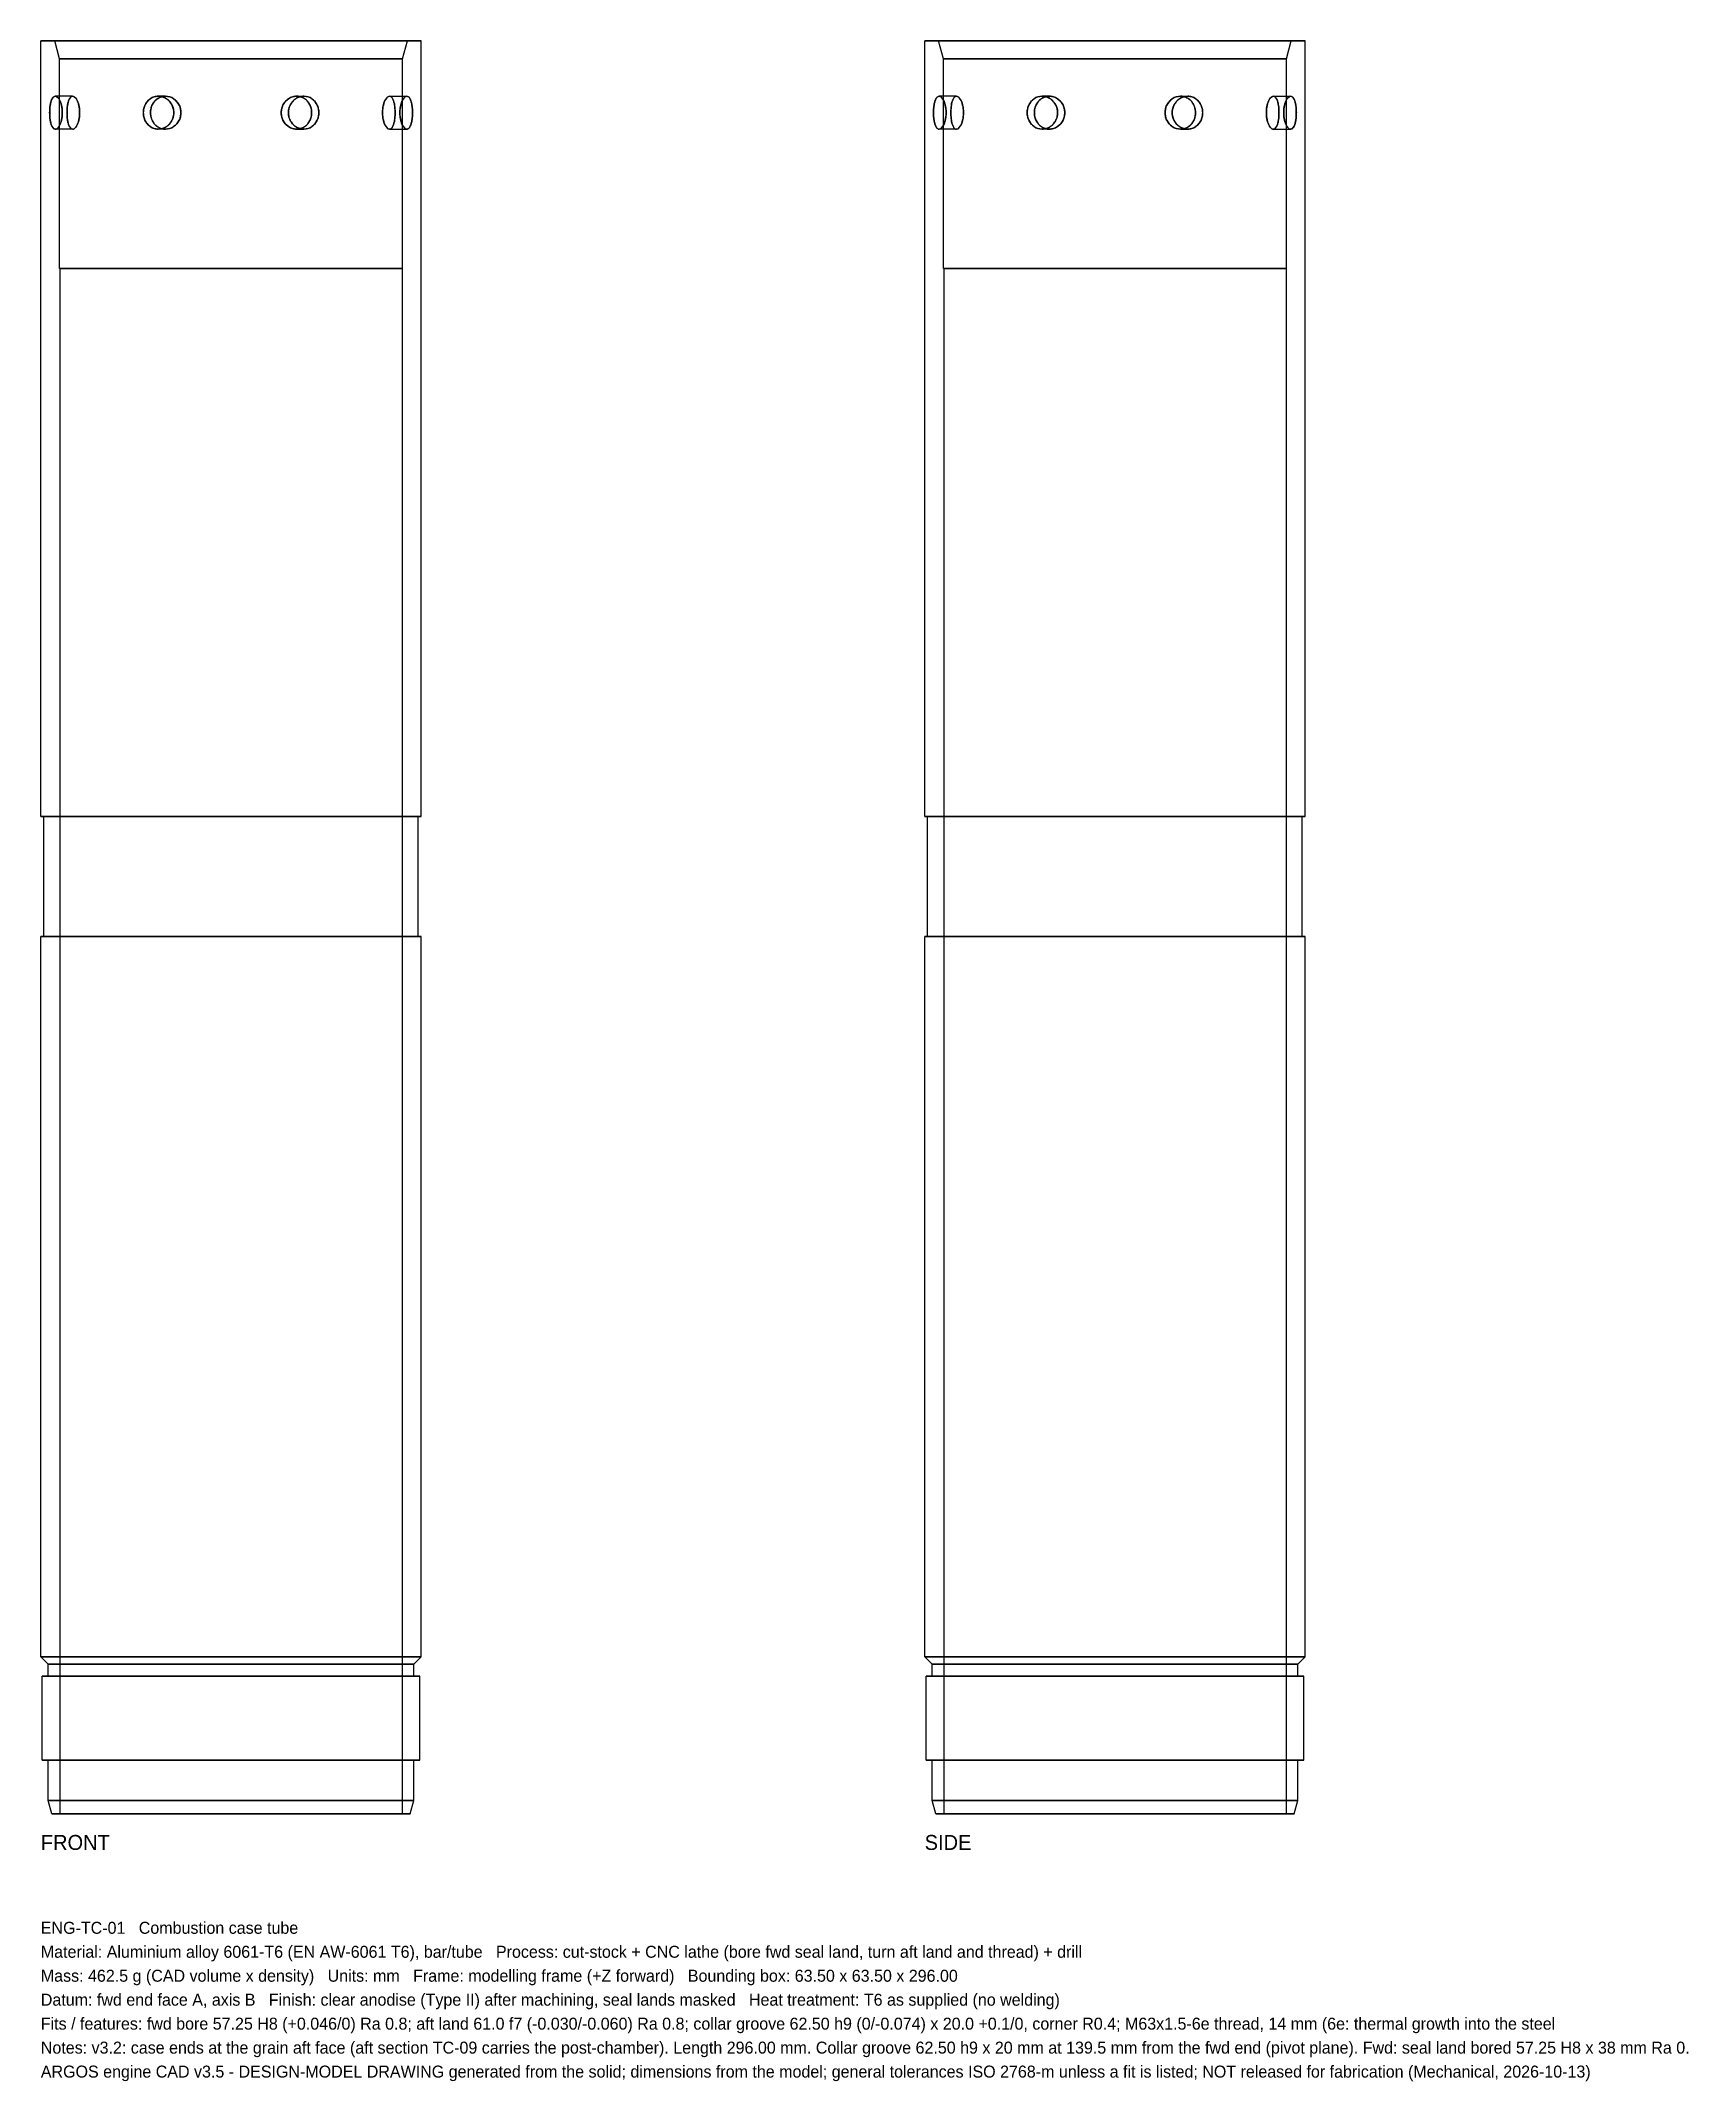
# Model space of a CAD drawing. Header units: millimetres. Extents: x 0 to 275, y -45 to 668.
# Drawn here: x 0 to 274.9, y -44.6 to 296 of the extents above; entities that cross this region are included whole.
import ezdxf

# ---------------------------------------------------------------- set-up
doc = ezdxf.new("R2010")
doc.units = ezdxf.units.MM
for name, color, linetype in [('FRONT_HIDDEN', 8, 'CONTINUOUS'), ('FRONT_VISIBLE', 7, 'Continuous'), ('SIDE_HIDDEN', 8, 'CONTINUOUS'), ('SIDE_VISIBLE', 7, 'Continuous')]:
    doc.layers.add(name, color=color, linetype=linetype)

msp = doc.modelspace()

# ---------------------------------------------------------------- texts
for s, p in [('ENG-TC-01   Combustion case tube', (0, -20)), ('Material: Aluminium alloy 6061-T6 (EN AW-6061 T6), bar/tube   Process: cut-stock + CNC lathe (bore fwd seal land, turn aft land and thread) + drill', (0, -24)), ('Mass: 462.5 g (CAD volume x density)   Units: mm   Frame: modelling frame (+Z forward)   Bounding box: 63.50 x 63.50 x 296.00', (0, -28)), ('Datum: fwd end face A, axis B   Finish: clear anodise (Type II) after machining, seal lands masked   Heat treatment: T6 as supplied (no welding)', (0, -32)), ('Fits / features: fwd bore 57.25 H8 (+0.046/0) Ra 0.8; aft land 61.0 f7 (-0.030/-0.060) Ra 0.8; collar groove 62.50 h9 (0/-0.074) x 20.0 +0.1/0, corner R0.4; M63x1.5-6e thread, 14 mm (6e: thermal growth into the steel ', (0, -36)), ('Notes: v3.2: case ends at the grain aft face (aft section TC-09 carries the post-chamber). Length 296.00 mm. Collar groove 62.50 h9 x 20 mm at 139.5 mm from the fwd end (pivot plane). Fwd: seal land bored 57.25 H8 x 38 mm Ra 0.', (0, -40)), ('ARGOS engine CAD v3.5 - DESIGN-MODEL DRAWING generated from the solid; dimensions from the model; general tolerances ISO 2768-m unless a fit is listed; NOT released for fabrication (Mechanical, 2026-10-13)', (0, -44))]:
    msp.add_text(s, height=2).set_placement(p)
at = {"layer": 'FRONT_VISIBLE'}
msp.add_text('FRONT', height=2.5, dxfattribs=at).set_placement((0, -6))
at = {"layer": 'SIDE_VISIBLE'}
msp.add_text('SIDE', height=2.5, dxfattribs=at).set_placement((147.5, -6))

# ---------------------------------------------------------------- linework, layer by layer
at = {"layer": 'FRONT_HIDDEN'}
for points in [[(63.5, 296), (60.74, 296), (57.98, 296), (55.22, 296), (52.46, 296), (49.7, 296), (46.93, 296), (44.17, 296), (41.41, 296), (38.65, 296), (35.89, 296), (33.13, 296), (30.37, 296), (27.61, 296), (24.85, 296), (22.09, 296), (19.33, 296), (16.57, 296), (13.8, 296), (11.04, 296), (8.28, 296), (5.52, 296), (2.76, 296), (0, 296)], [(61.18, 296), (58.62, 296), (56.06, 296), (53.5, 296), (50.94, 296), (48.38, 296), (45.82, 296), (43.27, 296), (40.71, 296), (38.15, 296), (35.59, 296), (33.03, 296), (30.47, 296), (27.91, 296), (25.35, 296), (22.79, 296), (20.23, 296), (17.68, 296), (15.12, 296), (12.56, 296), (10, 296), (7.44, 296), (4.88, 296), (2.32, 296)], [(2.32, 296), (4.88, 296), (7.44, 296), (10, 296), (12.56, 296), (15.12, 296), (17.68, 296), (20.23, 296), (22.79, 296), (25.35, 296), (27.91, 296), (30.47, 296), (33.03, 296), (35.59, 296), (38.15, 296), (40.71, 296), (43.27, 296), (45.82, 296), (48.38, 296), (50.94, 296), (53.5, 296), (56.06, 296), (58.62, 296), (61.18, 296)], [(3.12, 293), (2.32, 296)], [(60.38, 293), (57.89, 293), (55.4, 293), (52.91, 293), (50.42, 293), (47.93, 293), (45.44, 293), (42.95, 293), (40.46, 293), (37.97, 293), (35.48, 293), (32.99, 293), (30.51, 293), (28.02, 293), (25.53, 293), (23.04, 293), (20.55, 293), (18.06, 293), (15.57, 293), (13.08, 293), (10.59, 293), (8.1, 293), (5.61, 293), (3.12, 293)], [(3.12, 293), (5.61, 293), (8.1, 293), (10.59, 293), (13.08, 293), (15.57, 293), (18.06, 293), (20.55, 293), (23.04, 293), (25.53, 293), (28.02, 293), (30.51, 293), (32.99, 293), (35.48, 293), (37.97, 293), (40.46, 293), (42.95, 293), (45.44, 293), (47.93, 293), (50.42, 293), (52.91, 293), (55.4, 293), (57.89, 293), (60.38, 293)], [(3.12, 258), (3.12, 293)], [(60.38, 293), (61.18, 296)], [(60.38, 258), (60.38, 293)], [(1.66, 285.71), (1.67, 285.73), (1.67, 285.75), (1.68, 285.77), (1.68, 285.79), (1.69, 285.81), (1.69, 285.83), (1.7, 285.85), (1.7, 285.87), (1.71, 285.89), (1.72, 285.91), (1.72, 285.93), (1.73, 285.95), (1.73, 285.97), (1.74, 285.98), (1.75, 286), (1.75, 286.02), (1.76, 286.04), (1.77, 286.06), (1.78, 286.08), (1.78, 286.1), (1.79, 286.12), (1.8, 286.14), (1.81, 286.16)], [(1.85, 286.26), (1.86, 286.27), (1.86, 286.28), (1.87, 286.29), (1.88, 286.3), (1.88, 286.32), (1.89, 286.33), (1.89, 286.34), (1.9, 286.35), (1.9, 286.36), (1.91, 286.37), (1.92, 286.38), (1.92, 286.39), (1.93, 286.4), (1.93, 286.41), (1.94, 286.42), (1.95, 286.43), (1.95, 286.44), (1.96, 286.45), (1.97, 286.46), (1.97, 286.47), (1.98, 286.48), (1.99, 286.49), (1.99, 286.5)], [(2.32, 286.74), (2.32, 286.74), (2.33, 286.74), (2.33, 286.74), (2.33, 286.74), (2.34, 286.74), (2.34, 286.74), (2.35, 286.74), (2.35, 286.74), (2.36, 286.75), (2.36, 286.75), (2.36, 286.75), (2.37, 286.75), (2.37, 286.75), (2.38, 286.75), (2.38, 286.75), (2.39, 286.75), (2.39, 286.75), (2.39, 286.75), (2.4, 286.75), (2.4, 286.75), (2.41, 286.75), (2.41, 286.75), (2.42, 286.75)], [(2.42, 286.75), (2.68, 286.67), (2.89, 286.49), (3.05, 286.26), (3.18, 286.02), (3.29, 285.77), (3.38, 285.5), (3.44, 285.24), (3.5, 284.96), (3.54, 284.69), (3.56, 284.41), (3.58, 284.14), (3.58, 283.86), (3.56, 283.59), (3.54, 283.31), (3.5, 283.04), (3.44, 282.76), (3.38, 282.5), (3.29, 282.23), (3.18, 281.98), (3.05, 281.74), (2.89, 281.51), (2.68, 281.33), (2.42, 281.25)], [(5.3, 286.75), (2.42, 286.75)], [(5.3, 286.75), (2.42, 286.75)], [(5.3, 286.75), (5.05, 286.67), (4.87, 286.47), (4.73, 286.24), (4.64, 285.99), (4.56, 285.73), (4.5, 285.47), (4.46, 285.21), (4.42, 284.94), (4.4, 284.67), (4.38, 284.4), (4.37, 284.13), (4.37, 283.87), (4.38, 283.6), (4.4, 283.33), (4.42, 283.06), (4.46, 282.79), (4.5, 282.53), (4.56, 282.27), (4.64, 282.01), (4.73, 281.76), (4.87, 281.53), (5.05, 281.33), (5.3, 281.25)], [(4.37, 284), (4.37, 284.13), (4.38, 284.27), (4.38, 284.4), (4.39, 284.54), (4.4, 284.67), (4.41, 284.81), (4.42, 284.94), (4.44, 285.07), (4.46, 285.21), (4.48, 285.34), (4.5, 285.47), (4.53, 285.6), (4.56, 285.73), (4.6, 285.86), (4.64, 285.99), (4.68, 286.12), (4.73, 286.24), (4.8, 286.36), (4.87, 286.47), (4.95, 286.58), (5.05, 286.67), (5.17, 286.73), (5.3, 286.75)], [(6.48, 284), (6.48, 284.14), (6.47, 284.28), (6.46, 284.42), (6.45, 284.55), (6.44, 284.69), (6.42, 284.83), (6.4, 284.97), (6.37, 285.1), (6.34, 285.24), (6.31, 285.37), (6.27, 285.51), (6.23, 285.64), (6.18, 285.77), (6.13, 285.9), (6.07, 286.02), (6.01, 286.15), (5.94, 286.27), (5.86, 286.38), (5.77, 286.49), (5.68, 286.59), (5.57, 286.67), (5.44, 286.73), (5.3, 286.75)], [(5.3, 286.75), (5.57, 286.67), (5.77, 286.49), (5.94, 286.27), (6.07, 286.02), (6.18, 285.77), (6.27, 285.51), (6.34, 285.24), (6.4, 284.97), (6.44, 284.69), (6.46, 284.42), (6.48, 284.14), (6.48, 283.86), (6.46, 283.58), (6.44, 283.31), (6.4, 283.03), (6.34, 282.76), (6.27, 282.49), (6.18, 282.23), (6.07, 281.98), (5.94, 281.73), (5.77, 281.51), (5.57, 281.33), (5.3, 281.25)], [(19.6, 281.25), (19.24, 281.28), (18.89, 281.36), (18.56, 281.49), (18.25, 281.68), (17.97, 281.9), (17.73, 282.17), (17.53, 282.46), (17.36, 282.78), (17.24, 283.12), (17.15, 283.46), (17.11, 283.82), (17.11, 284.18), (17.15, 284.54), (17.24, 284.88), (17.36, 285.22), (17.53, 285.54), (17.73, 285.83), (17.97, 286.1), (18.25, 286.32), (18.56, 286.51), (18.89, 286.64), (19.24, 286.72), (19.6, 286.75)], [(18.31, 284.2), (18.33, 284.37), (18.35, 284.54), (18.39, 284.71), (18.43, 284.87), (18.49, 285.03), (18.55, 285.19), (18.62, 285.35), (18.7, 285.5), (18.79, 285.64), (18.89, 285.78), (19, 285.91), (19.11, 286.04), (19.24, 286.16), (19.37, 286.26), (19.51, 286.36), (19.65, 286.45), (19.81, 286.53), (19.96, 286.6), (20.12, 286.65), (20.29, 286.69), (20.46, 286.73), (20.63, 286.74), (20.8, 286.75)], [(19.6, 286.75), (19.63, 286.75), (19.65, 286.75), (19.68, 286.75), (19.71, 286.75), (19.73, 286.75), (19.76, 286.74), (19.78, 286.74), (19.81, 286.74), (19.84, 286.74), (19.86, 286.74), (19.89, 286.73), (19.92, 286.73), (19.94, 286.73), (19.97, 286.72), (19.99, 286.72), (20.02, 286.71), (20.05, 286.71), (20.07, 286.7), (20.1, 286.7), (20.12, 286.69), (20.15, 286.69), (20.17, 286.68), (20.2, 286.67)], [(20.8, 286.75), (19.6, 286.75)], [(20.8, 286.75), (19.6, 286.75)], [(20.8, 286.75), (20.77, 286.75), (20.74, 286.75), (20.72, 286.75), (20.69, 286.75), (20.66, 286.75), (20.64, 286.74), (20.61, 286.74), (20.59, 286.74), (20.56, 286.74), (20.53, 286.74), (20.51, 286.73), (20.48, 286.73), (20.46, 286.73), (20.43, 286.72), (20.4, 286.72), (20.38, 286.71), (20.35, 286.71), (20.33, 286.7), (20.3, 286.7), (20.28, 286.69), (20.25, 286.69), (20.23, 286.68), (20.2, 286.67)], [(20.74, 286.46), (20.76, 286.45), (20.78, 286.44), (20.8, 286.43), (20.82, 286.42), (20.84, 286.4), (20.87, 286.39), (20.89, 286.38), (20.91, 286.37), (20.93, 286.35), (20.95, 286.34), (20.97, 286.33), (20.99, 286.31), (21.01, 286.3), (21.03, 286.29), (21.05, 286.27), (21.07, 286.26), (21.09, 286.24), (21.1, 286.23), (21.12, 286.21), (21.14, 286.2), (21.16, 286.18), (21.18, 286.17), (21.2, 286.15)], [(20.8, 286.75), (20.98, 286.74), (21.16, 286.72), (21.34, 286.69), (21.51, 286.64), (21.68, 286.58), (21.85, 286.51), (22.01, 286.42), (22.17, 286.32), (22.32, 286.22), (22.46, 286.1), (22.59, 285.98), (22.71, 285.84), (22.82, 285.7), (22.93, 285.55), (23.02, 285.39), (23.11, 285.23), (23.18, 285.07), (23.24, 284.9), (23.29, 284.72), (23.33, 284.54), (23.36, 284.36), (23.38, 284.18), (23.39, 284)], [(20.8, 281.25), (21.16, 281.28), (21.51, 281.36), (21.85, 281.49), (22.17, 281.68), (22.46, 281.9), (22.71, 282.16), (22.93, 282.45), (23.11, 282.77), (23.24, 283.1), (23.33, 283.46), (23.38, 283.82), (23.38, 284.18), (23.33, 284.54), (23.24, 284.9), (23.11, 285.23), (22.93, 285.55), (22.71, 285.84), (22.46, 286.1), (22.17, 286.32), (21.85, 286.51), (21.51, 286.64), (21.16, 286.72), (20.8, 286.75)], [(42.7, 286.75), (42.52, 286.74), (42.34, 286.72), (42.16, 286.69), (41.99, 286.64), (41.82, 286.58), (41.65, 286.51), (41.49, 286.42), (41.33, 286.32), (41.18, 286.22), (41.04, 286.1), (40.91, 285.98), (40.79, 285.84), (40.68, 285.7), (40.57, 285.55), (40.48, 285.39), (40.39, 285.23), (40.32, 285.07), (40.26, 284.9), (40.21, 284.72), (40.17, 284.54), (40.14, 284.36), (40.12, 284.18), (40.11, 284)], [(42.7, 281.25), (42.34, 281.28), (41.99, 281.36), (41.65, 281.49), (41.33, 281.68), (41.04, 281.9), (40.79, 282.16), (40.57, 282.45), (40.39, 282.77), (40.26, 283.1), (40.17, 283.46), (40.12, 283.82), (40.12, 284.18), (40.17, 284.54), (40.26, 284.9), (40.39, 285.23), (40.57, 285.55), (40.79, 285.84), (41.04, 286.1), (41.33, 286.32), (41.65, 286.51), (41.99, 286.64), (42.34, 286.72), (42.7, 286.75)], [(42.7, 286.75), (42.81, 286.75), (42.91, 286.74), (43.01, 286.73), (43.11, 286.71), (43.21, 286.7), (43.31, 286.67), (43.4, 286.64), (43.5, 286.61), (43.59, 286.57), (43.69, 286.53), (43.78, 286.49), (43.87, 286.44), (43.95, 286.39), (44.04, 286.33), (44.12, 286.27), (44.2, 286.21), (44.28, 286.14), (44.35, 286.07), (44.42, 286), (44.49, 285.93), (44.56, 285.85), (44.62, 285.77), (44.68, 285.69)], [(43.3, 286.67), (43.27, 286.68), (43.25, 286.69), (43.22, 286.69), (43.2, 286.7), (43.17, 286.7), (43.15, 286.71), (43.12, 286.71), (43.1, 286.72), (43.07, 286.72), (43.04, 286.73), (43.02, 286.73), (42.99, 286.73), (42.97, 286.74), (42.94, 286.74), (42.91, 286.74), (42.89, 286.74), (42.86, 286.74), (42.84, 286.75), (42.81, 286.75), (42.78, 286.75), (42.76, 286.75), (42.73, 286.75), (42.7, 286.75)], [(42.7, 286.75), (43.9, 286.75)], [(42.7, 286.75), (43.9, 286.75)], [(43.04, 286.59), (43.08, 286.6), (43.11, 286.62), (43.15, 286.63), (43.18, 286.64), (43.22, 286.65), (43.26, 286.66), (43.29, 286.67), (43.33, 286.68), (43.37, 286.69), (43.41, 286.7), (43.44, 286.71), (43.48, 286.71), (43.52, 286.72), (43.56, 286.72), (43.6, 286.73), (43.63, 286.73), (43.67, 286.74), (43.71, 286.74), (43.75, 286.75), (43.79, 286.75), (43.82, 286.75), (43.86, 286.75), (43.9, 286.75)], [(43.9, 286.75), (44.08, 286.74), (44.26, 286.72), (44.43, 286.69), (44.61, 286.64), (44.78, 286.58), (44.94, 286.51), (45.1, 286.42), (45.25, 286.32), (45.39, 286.21), (45.53, 286.1), (45.65, 285.97), (45.77, 285.83), (45.88, 285.69), (45.97, 285.54), (46.06, 285.38), (46.14, 285.22), (46.21, 285.05), (46.26, 284.88), (46.31, 284.71), (46.35, 284.54), (46.37, 284.36), (46.39, 284.18), (46.4, 284)], [(58.2, 286.75), (57.93, 286.67), (57.73, 286.49), (57.56, 286.27), (57.43, 286.02), (57.32, 285.77), (57.23, 285.51), (57.16, 285.24), (57.1, 284.97), (57.06, 284.69), (57.04, 284.42), (57.02, 284.14), (57.02, 283.86), (57.04, 283.58), (57.06, 283.31), (57.1, 283.03), (57.16, 282.76), (57.23, 282.49), (57.32, 282.23), (57.43, 281.98), (57.56, 281.73), (57.73, 281.51), (57.93, 281.33), (58.2, 281.25)], [(57.02, 284), (57.02, 284.14), (57.03, 284.28), (57.04, 284.42), (57.05, 284.55), (57.06, 284.69), (57.08, 284.83), (57.1, 284.97), (57.13, 285.1), (57.16, 285.24), (57.19, 285.37), (57.23, 285.51), (57.27, 285.64), (57.32, 285.77), (57.37, 285.9), (57.43, 286.02), (57.49, 286.15), (57.56, 286.27), (57.64, 286.38), (57.73, 286.49), (57.82, 286.59), (57.93, 286.67), (58.06, 286.73), (58.2, 286.75)], [(59.13, 284), (59.13, 284.13), (59.12, 284.27), (59.12, 284.4), (59.11, 284.54), (59.1, 284.67), (59.09, 284.81), (59.08, 284.94), (59.06, 285.07), (59.04, 285.21), (59.02, 285.34), (59, 285.47), (58.97, 285.6), (58.94, 285.73), (58.9, 285.86), (58.86, 285.99), (58.82, 286.12), (58.77, 286.24), (58.7, 286.36), (58.63, 286.47), (58.55, 286.58), (58.45, 286.67), (58.33, 286.73), (58.2, 286.75)], [(58.2, 286.75), (58.45, 286.67), (58.63, 286.47), (58.77, 286.24), (58.86, 285.99), (58.94, 285.73), (59, 285.47), (59.04, 285.21), (59.08, 284.94), (59.1, 284.67), (59.12, 284.4), (59.13, 284.13), (59.13, 283.87), (59.12, 283.6), (59.1, 283.33), (59.08, 283.06), (59.04, 282.79), (59, 282.53), (58.94, 282.27), (58.86, 282.01), (58.77, 281.76), (58.63, 281.53), (58.45, 281.33), (58.2, 281.25)], [(58.2, 286.75), (61.08, 286.75)], [(58.2, 286.75), (61.08, 286.75)], [(59.92, 284), (59.92, 284.14), (59.93, 284.28), (59.94, 284.41), (59.95, 284.55), (59.96, 284.69), (59.98, 284.83), (60, 284.96), (60.03, 285.1), (60.06, 285.24), (60.09, 285.37), (60.12, 285.5), (60.17, 285.64), (60.21, 285.77), (60.26, 285.89), (60.32, 286.02), (60.38, 286.14), (60.45, 286.26), (60.53, 286.38), (60.61, 286.49), (60.71, 286.59), (60.82, 286.67), (60.95, 286.73), (61.08, 286.75)], [(61.08, 286.75), (61.15, 286.74), (61.22, 286.73), (61.28, 286.7), (61.34, 286.66), (61.4, 286.62), (61.45, 286.57), (61.49, 286.52), (61.53, 286.46), (61.57, 286.4), (61.6, 286.34), (61.64, 286.28), (61.67, 286.22), (61.7, 286.15), (61.72, 286.09), (61.75, 286.02), (61.77, 285.96), (61.79, 285.89), (61.81, 285.83), (61.83, 285.76), (61.84, 285.69), (61.86, 285.62), (61.88, 285.56), (61.89, 285.49)], [(1.47, 284), (1.47, 284.01), (1.47, 284.02), (1.47, 284.03), (1.47, 284.04), (1.47, 284.04), (1.47, 284.05), (1.47, 284.06), (1.47, 284.07), (1.47, 284.08), (1.47, 284.09), (1.48, 284.1), (1.48, 284.11), (1.48, 284.12), (1.48, 284.13), (1.48, 284.13), (1.48, 284.14), (1.48, 284.15), (1.48, 284.16), (1.48, 284.17), (1.48, 284.18), (1.48, 284.19), (1.48, 284.2), (1.48, 284.21)], [(1.47, 283.96), (1.47, 283.96), (1.47, 283.96), (1.47, 283.96), (1.47, 283.97), (1.47, 283.97), (1.47, 283.97), (1.47, 283.97), (1.47, 283.97), (1.47, 283.98), (1.47, 283.98), (1.47, 283.98), (1.47, 283.98), (1.47, 283.98), (1.47, 283.98), (1.47, 283.99), (1.47, 283.99), (1.47, 283.99), (1.47, 283.99), (1.47, 283.99), (1.47, 283.99), (1.47, 284), (1.47, 284), (1.47, 284)], [(1.48, 284.21), (1.48, 284.25), (1.48, 284.28), (1.48, 284.31), (1.48, 284.35), (1.48, 284.38), (1.48, 284.41), (1.49, 284.45), (1.49, 284.48), (1.49, 284.51), (1.49, 284.55), (1.49, 284.58), (1.5, 284.61), (1.5, 284.65), (1.5, 284.68), (1.5, 284.71), (1.51, 284.75), (1.51, 284.78), (1.51, 284.81), (1.52, 284.85), (1.52, 284.88), (1.52, 284.91), (1.53, 284.95), (1.53, 284.98)], [(1.5, 283.39), (1.49, 283.41), (1.49, 283.43), (1.49, 283.44), (1.49, 283.46), (1.49, 283.48), (1.49, 283.49), (1.49, 283.51), (1.49, 283.53), (1.49, 283.55), (1.49, 283.56), (1.48, 283.58), (1.48, 283.6), (1.48, 283.61), (1.48, 283.63), (1.48, 283.65), (1.48, 283.66), (1.48, 283.68), (1.48, 283.7), (1.48, 283.71), (1.48, 283.73), (1.48, 283.75), (1.48, 283.77), (1.48, 283.78)], [(1.98, 281.52), (1.95, 281.57), (1.91, 281.63), (1.88, 281.69), (1.85, 281.75), (1.82, 281.81), (1.79, 281.88), (1.77, 281.94), (1.75, 282), (1.72, 282.07), (1.7, 282.13), (1.68, 282.2), (1.67, 282.26), (1.65, 282.33), (1.63, 282.39), (1.62, 282.46), (1.61, 282.53), (1.59, 282.59), (1.58, 282.66), (1.57, 282.73), (1.56, 282.8), (1.55, 282.86), (1.54, 282.93), (1.53, 283)], [(1.59, 285.37), (1.59, 285.39), (1.59, 285.4), (1.6, 285.42), (1.6, 285.43), (1.6, 285.44), (1.6, 285.46), (1.61, 285.47), (1.61, 285.49), (1.61, 285.5), (1.62, 285.52), (1.62, 285.53), (1.62, 285.54), (1.62, 285.56), (1.63, 285.57), (1.63, 285.59), (1.63, 285.6), (1.64, 285.61), (1.64, 285.63), (1.64, 285.64), (1.65, 285.66), (1.65, 285.67), (1.65, 285.69), (1.66, 285.7)], [(5.3, 281.25), (5.17, 281.27), (5.05, 281.33), (4.95, 281.42), (4.87, 281.53), (4.8, 281.64), (4.73, 281.76), (4.68, 281.88), (4.64, 282.01), (4.6, 282.14), (4.56, 282.27), (4.53, 282.4), (4.5, 282.53), (4.48, 282.66), (4.46, 282.79), (4.44, 282.93), (4.42, 283.06), (4.41, 283.19), (4.4, 283.33), (4.39, 283.46), (4.38, 283.6), (4.38, 283.73), (4.37, 283.87), (4.37, 284)], [(5.3, 281.25), (5.44, 281.27), (5.57, 281.33), (5.68, 281.41), (5.77, 281.51), (5.86, 281.62), (5.94, 281.73), (6.01, 281.85), (6.07, 281.98), (6.13, 282.1), (6.18, 282.23), (6.23, 282.36), (6.27, 282.49), (6.31, 282.63), (6.34, 282.76), (6.37, 282.9), (6.4, 283.03), (6.42, 283.17), (6.44, 283.31), (6.45, 283.45), (6.46, 283.58), (6.47, 283.72), (6.48, 283.86), (6.48, 284)], [(23.39, 284), (23.38, 283.82), (23.36, 283.64), (23.33, 283.46), (23.29, 283.28), (23.24, 283.1), (23.18, 282.93), (23.11, 282.77), (23.02, 282.61), (22.93, 282.45), (22.82, 282.3), (22.71, 282.16), (22.59, 282.02), (22.46, 281.9), (22.32, 281.78), (22.17, 281.68), (22.01, 281.58), (21.85, 281.49), (21.68, 281.42), (21.51, 281.36), (21.34, 281.31), (21.16, 281.28), (20.98, 281.26), (20.8, 281.25)], [(22.13, 283.43), (22.11, 283.36), (22.1, 283.29), (22.08, 283.22), (22.06, 283.15), (22.03, 283.08), (22.01, 283.01), (21.98, 282.94), (21.96, 282.87), (21.93, 282.81), (21.89, 282.74), (21.86, 282.67), (21.83, 282.61), (21.79, 282.55), (21.75, 282.48), (21.71, 282.42), (21.67, 282.36), (21.63, 282.3), (21.58, 282.25), (21.54, 282.19), (21.49, 282.13), (21.44, 282.08), (21.39, 282.03), (21.34, 281.97)], [(21.49, 285.87), (21.49, 285.86), (21.5, 285.86), (21.5, 285.85), (21.51, 285.85), (21.51, 285.84), (21.52, 285.83), (21.52, 285.83), (21.53, 285.82), (21.53, 285.82), (21.54, 285.81), (21.54, 285.81), (21.54, 285.8), (21.55, 285.8), (21.55, 285.79), (21.56, 285.79), (21.56, 285.78), (21.57, 285.78), (21.57, 285.77), (21.58, 285.76), (21.58, 285.76), (21.58, 285.75), (21.59, 285.75), (21.59, 285.74)], [(21.63, 285.69), (21.63, 285.69), (21.64, 285.69), (21.64, 285.69), (21.64, 285.69), (21.64, 285.69), (21.64, 285.69), (21.64, 285.69), (21.64, 285.68), (21.64, 285.68), (21.64, 285.68), (21.64, 285.68), (21.64, 285.68), (21.64, 285.68), (21.64, 285.68), (21.64, 285.68), (21.64, 285.68), (21.64, 285.68), (21.64, 285.68), (21.64, 285.68), (21.64, 285.68), (21.64, 285.68), (21.64, 285.68), (21.64, 285.68)], [(21.64, 285.68), (21.65, 285.67), (21.66, 285.65), (21.67, 285.64), (21.68, 285.63), (21.69, 285.61), (21.7, 285.6), (21.71, 285.59), (21.72, 285.57), (21.72, 285.56), (21.73, 285.54), (21.74, 285.53), (21.75, 285.52), (21.76, 285.5), (21.77, 285.49), (21.78, 285.47), (21.79, 285.46), (21.79, 285.44), (21.8, 285.43), (21.81, 285.42), (21.82, 285.4), (21.83, 285.39), (21.84, 285.37), (21.84, 285.36)], [(21.88, 285.28), (21.89, 285.27), (21.9, 285.26), (21.9, 285.24), (21.91, 285.23), (21.92, 285.22), (21.92, 285.2), (21.93, 285.19), (21.93, 285.18), (21.94, 285.16), (21.95, 285.15), (21.95, 285.14), (21.96, 285.12), (21.96, 285.11), (21.97, 285.1), (21.97, 285.08), (21.98, 285.07), (21.98, 285.06), (21.99, 285.04), (22, 285.03), (22, 285.01), (22.01, 285), (22.01, 284.99), (22.02, 284.97)], [(22.02, 284.97), (22.02, 284.95), (22.03, 284.94), (22.04, 284.92), (22.04, 284.9), (22.05, 284.89), (22.05, 284.87), (22.06, 284.85), (22.06, 284.84), (22.07, 284.82), (22.07, 284.8), (22.08, 284.79), (22.08, 284.77), (22.09, 284.75), (22.09, 284.73), (22.1, 284.72), (22.1, 284.7), (22.1, 284.68), (22.11, 284.67), (22.11, 284.65), (22.12, 284.63), (22.12, 284.62), (22.12, 284.6), (22.13, 284.58)], [(22.17, 284.33), (22.17, 284.32), (22.17, 284.32), (22.17, 284.31), (22.17, 284.31), (22.17, 284.3), (22.17, 284.3), (22.17, 284.29), (22.17, 284.29), (22.17, 284.28), (22.17, 284.27), (22.17, 284.27), (22.17, 284.26), (22.17, 284.26), (22.18, 284.25), (22.18, 284.25), (22.18, 284.24), (22.18, 284.23), (22.18, 284.23), (22.18, 284.22), (22.18, 284.22), (22.18, 284.21), (22.18, 284.21), (22.18, 284.2)], [(22.18, 284.2), (22.18, 284.19), (22.18, 284.18), (22.18, 284.17), (22.18, 284.17), (22.18, 284.16), (22.18, 284.15), (22.18, 284.14), (22.18, 284.13), (22.18, 284.12), (22.18, 284.11), (22.18, 284.1), (22.18, 284.1), (22.18, 284.09), (22.19, 284.08), (22.19, 284.07), (22.19, 284.06), (22.19, 284.05), (22.19, 284.04), (22.19, 284.03), (22.19, 284.03), (22.19, 284.02), (22.19, 284.01), (22.19, 284)], [(22.19, 284), (22.19, 284), (22.19, 284), (22.19, 284), (22.19, 283.99), (22.19, 283.99), (22.19, 283.99), (22.19, 283.99), (22.19, 283.99), (22.19, 283.99), (22.19, 283.98), (22.19, 283.98), (22.19, 283.98), (22.19, 283.98), (22.19, 283.98), (22.19, 283.98), (22.19, 283.97), (22.19, 283.97), (22.19, 283.97), (22.19, 283.97), (22.19, 283.97), (22.19, 283.97), (22.19, 283.97), (22.19, 283.96)], [(40.11, 284), (40.12, 283.82), (40.14, 283.64), (40.17, 283.46), (40.21, 283.28), (40.26, 283.1), (40.32, 282.93), (40.39, 282.77), (40.48, 282.61), (40.57, 282.45), (40.68, 282.3), (40.79, 282.16), (40.91, 282.02), (41.04, 281.9), (41.18, 281.78), (41.33, 281.68), (41.49, 281.58), (41.65, 281.49), (41.82, 281.42), (41.99, 281.36), (42.16, 281.31), (42.34, 281.28), (42.52, 281.26), (42.7, 281.25)], [(46.4, 284), (46.39, 283.82), (46.37, 283.64), (46.35, 283.46), (46.31, 283.29), (46.26, 283.12), (46.21, 282.95), (46.14, 282.78), (46.06, 282.62), (45.97, 282.46), (45.88, 282.31), (45.77, 282.17), (45.65, 282.03), (45.53, 281.9), (45.39, 281.79), (45.25, 281.68), (45.1, 281.58), (44.94, 281.49), (44.78, 281.42), (44.61, 281.36), (44.43, 281.31), (44.26, 281.28), (44.08, 281.26), (43.9, 281.25)], [(45.14, 283.43), (45.13, 283.36), (45.11, 283.29), (45.1, 283.23), (45.08, 283.16), (45.06, 283.09), (45.04, 283.02), (45.01, 282.96), (44.99, 282.89), (44.96, 282.83), (44.93, 282.76), (44.9, 282.7), (44.87, 282.64), (44.84, 282.58), (44.81, 282.51), (44.77, 282.45), (44.73, 282.4), (44.7, 282.34), (44.66, 282.28), (44.61, 282.22), (44.57, 282.17), (44.53, 282.11), (44.48, 282.06), (44.43, 282.01)], [(45.04, 284.98), (45.04, 284.96), (45.05, 284.94), (45.05, 284.93), (45.06, 284.91), (45.06, 284.89), (45.07, 284.88), (45.07, 284.86), (45.08, 284.84), (45.08, 284.82), (45.09, 284.81), (45.09, 284.79), (45.1, 284.77), (45.1, 284.76), (45.1, 284.74), (45.11, 284.72), (45.11, 284.71), (45.12, 284.69), (45.12, 284.67), (45.12, 284.65), (45.13, 284.64), (45.13, 284.62), (45.13, 284.6), (45.14, 284.59)], [(45.18, 284.33), (45.18, 284.33), (45.18, 284.32), (45.18, 284.32), (45.18, 284.31), (45.18, 284.31), (45.18, 284.3), (45.18, 284.3), (45.18, 284.29), (45.18, 284.28), (45.18, 284.28), (45.18, 284.27), (45.18, 284.27), (45.18, 284.26), (45.18, 284.26), (45.18, 284.25), (45.18, 284.24), (45.19, 284.24), (45.19, 284.23), (45.19, 284.23), (45.19, 284.22), (45.19, 284.22), (45.19, 284.21), (45.19, 284.2)], [(45.19, 284.2), (45.19, 284.2), (45.19, 284.19), (45.19, 284.18), (45.19, 284.17), (45.19, 284.16), (45.19, 284.15), (45.19, 284.14), (45.19, 284.13), (45.19, 284.12), (45.19, 284.12), (45.19, 284.11), (45.19, 284.1), (45.19, 284.09), (45.19, 284.08), (45.19, 284.07), (45.19, 284.06), (45.19, 284.05), (45.19, 284.04), (45.19, 284.04), (45.19, 284.03), (45.19, 284.02), (45.19, 284.01), (45.19, 284)], [(45.19, 284), (45.19, 284), (45.19, 284), (45.19, 284), (45.19, 284), (45.19, 284), (45.19, 284), (45.19, 284), (45.19, 284), (45.19, 284), (45.19, 284), (45.19, 284), (45.19, 284), (45.19, 284), (45.19, 284), (45.19, 284), (45.19, 284), (45.19, 284), (45.19, 284), (45.19, 284), (45.19, 284), (45.19, 284), (45.19, 284), (45.19, 284)], [(58.2, 281.25), (58.06, 281.27), (57.93, 281.33), (57.82, 281.41), (57.73, 281.51), (57.64, 281.62), (57.56, 281.73), (57.49, 281.85), (57.43, 281.98), (57.37, 282.1), (57.32, 282.23), (57.27, 282.36), (57.23, 282.49), (57.19, 282.63), (57.16, 282.76), (57.13, 282.9), (57.1, 283.03), (57.08, 283.17), (57.06, 283.31), (57.05, 283.45), (57.04, 283.58), (57.03, 283.72), (57.02, 283.86), (57.02, 284)], [(58.2, 281.25), (58.33, 281.27), (58.45, 281.33), (58.55, 281.42), (58.63, 281.53), (58.7, 281.64), (58.77, 281.76), (58.82, 281.88), (58.86, 282.01), (58.9, 282.14), (58.94, 282.27), (58.97, 282.4), (59, 282.53), (59.02, 282.66), (59.04, 282.79), (59.06, 282.93), (59.08, 283.06), (59.09, 283.19), (59.1, 283.33), (59.11, 283.46), (59.12, 283.6), (59.12, 283.73), (59.13, 283.87), (59.13, 284)], [(61.08, 281.25), (60.95, 281.27), (60.82, 281.33), (60.71, 281.41), (60.61, 281.51), (60.53, 281.62), (60.45, 281.74), (60.38, 281.86), (60.32, 281.98), (60.26, 282.11), (60.21, 282.23), (60.17, 282.36), (60.12, 282.5), (60.09, 282.63), (60.06, 282.76), (60.03, 282.9), (60, 283.04), (59.98, 283.17), (59.96, 283.31), (59.95, 283.45), (59.94, 283.59), (59.93, 283.72), (59.92, 283.86), (59.92, 284)], [(61.97, 283), (61.97, 282.98), (61.96, 282.96), (61.96, 282.95), (61.96, 282.93), (61.96, 282.92), (61.96, 282.9), (61.95, 282.88), (61.95, 282.87), (61.95, 282.85), (61.95, 282.84), (61.94, 282.82), (61.94, 282.81), (61.94, 282.79), (61.94, 282.77), (61.93, 282.76), (61.93, 282.74), (61.93, 282.73), (61.93, 282.71), (61.92, 282.69), (61.92, 282.68), (61.92, 282.66), (61.92, 282.65), (61.91, 282.63)], [(61.97, 283.04), (61.97, 283.04), (61.97, 283.04), (61.97, 283.04), (61.97, 283.04), (61.97, 283.03), (61.97, 283.03), (61.97, 283.03), (61.97, 283.03), (61.97, 283.03), (61.97, 283.03), (61.97, 283.03), (61.97, 283.03), (61.97, 283.03), (61.97, 283.03), (61.97, 283.03), (61.97, 283.03), (61.97, 283.03), (61.97, 283.03), (61.97, 283.03), (61.97, 283.03), (61.97, 283.03), (61.97, 283.03), (61.97, 283.03)], [(61.97, 283.02), (61.97, 283.02), (61.97, 283.02), (61.97, 283.02), (61.97, 283.02), (61.97, 283.02), (61.97, 283.02), (61.97, 283.02), (61.97, 283.02), (61.97, 283.02), (61.97, 283.02), (61.97, 283.02), (61.97, 283.02), (61.97, 283.02), (61.97, 283.02), (61.97, 283.02), (61.97, 283.02), (61.97, 283.02), (61.97, 283.02), (61.97, 283.02), (61.97, 283.02), (61.97, 283.01), (61.97, 283.01), (61.97, 283.01)], [(62.01, 284.59), (62.01, 284.57), (62.01, 284.56), (62.01, 284.54), (62.01, 284.52), (62.01, 284.51), (62.01, 284.49), (62.01, 284.47), (62.01, 284.46), (62.01, 284.44), (62.02, 284.43), (62.02, 284.41), (62.02, 284.39), (62.02, 284.38), (62.02, 284.36), (62.02, 284.34), (62.02, 284.33), (62.02, 284.31), (62.02, 284.29), (62.02, 284.28), (62.02, 284.26), (62.02, 284.24), (62.02, 284.23), (62.02, 284.21)], [(62.03, 284), (62.03, 284), (62.03, 284), (62.03, 284), (62.03, 284), (62.03, 284), (62.03, 284), (62.03, 284), (62.03, 284), (62.03, 284), (62.03, 284), (62.03, 284), (62.03, 284), (62.03, 284), (62.03, 284), (62.03, 284), (62.03, 284), (62.03, 284), (62.03, 284), (62.03, 284), (62.03, 284), (62.03, 284), (62.03, 284), (62.03, 284)], [(2.38, 281.25), (2.37, 281.25), (2.36, 281.25), (2.34, 281.26), (2.33, 281.26), (2.32, 281.26), (2.31, 281.26), (2.3, 281.27), (2.29, 281.27), (2.28, 281.27), (2.27, 281.28), (2.26, 281.28), (2.25, 281.29), (2.24, 281.29), (2.23, 281.29), (2.22, 281.3), (2.21, 281.3), (2.2, 281.31), (2.19, 281.32), (2.18, 281.32), (2.18, 281.33), (2.17, 281.33), (2.16, 281.34), (2.15, 281.35)], [(5.3, 281.25), (2.42, 281.25)], [(5.3, 281.25), (2.42, 281.25)], [(20.2, 281.33), (20.17, 281.32), (20.15, 281.31), (20.12, 281.31), (20.1, 281.3), (20.07, 281.3), (20.05, 281.29), (20.02, 281.29), (19.99, 281.28), (19.97, 281.28), (19.94, 281.27), (19.92, 281.27), (19.89, 281.27), (19.86, 281.26), (19.84, 281.26), (19.81, 281.26), (19.78, 281.26), (19.76, 281.26), (19.73, 281.25), (19.71, 281.25), (19.68, 281.25), (19.65, 281.25), (19.63, 281.25), (19.6, 281.25)], [(20.8, 281.25), (19.6, 281.25)], [(20.8, 281.25), (19.6, 281.25)], [(20.8, 281.25), (20.77, 281.25), (20.74, 281.25), (20.72, 281.25), (20.69, 281.25), (20.66, 281.25), (20.64, 281.26), (20.61, 281.26), (20.59, 281.26), (20.56, 281.26), (20.53, 281.26), (20.51, 281.27), (20.48, 281.27), (20.46, 281.27), (20.43, 281.28), (20.4, 281.28), (20.38, 281.29), (20.35, 281.29), (20.33, 281.3), (20.3, 281.3), (20.28, 281.31), (20.25, 281.31), (20.23, 281.32), (20.2, 281.33)], [(20.2, 281.33), (20.23, 281.32), (20.25, 281.31), (20.28, 281.31), (20.3, 281.3), (20.33, 281.3), (20.35, 281.29), (20.38, 281.29), (20.4, 281.28), (20.43, 281.28), (20.46, 281.27), (20.48, 281.27), (20.51, 281.27), (20.53, 281.26), (20.56, 281.26), (20.59, 281.26), (20.61, 281.26), (20.64, 281.26), (20.66, 281.25), (20.69, 281.25), (20.72, 281.25), (20.74, 281.25), (20.77, 281.25), (20.8, 281.25)], [(43.9, 281.25), (43.84, 281.25), (43.78, 281.25), (43.73, 281.26), (43.67, 281.26), (43.61, 281.27), (43.55, 281.28), (43.49, 281.29), (43.44, 281.3), (43.38, 281.31), (43.32, 281.32), (43.27, 281.34), (43.21, 281.35), (43.15, 281.37), (43.1, 281.39), (43.04, 281.41), (42.99, 281.43), (42.94, 281.45), (42.88, 281.48), (42.83, 281.5), (42.78, 281.53), (42.73, 281.56), (42.68, 281.58), (42.63, 281.61)], [(43.3, 281.33), (43.27, 281.32), (43.25, 281.31), (43.22, 281.31), (43.2, 281.3), (43.17, 281.3), (43.15, 281.29), (43.12, 281.29), (43.1, 281.28), (43.07, 281.28), (43.04, 281.27), (43.02, 281.27), (42.99, 281.27), (42.97, 281.26), (42.94, 281.26), (42.91, 281.26), (42.89, 281.26), (42.86, 281.26), (42.84, 281.25), (42.81, 281.25), (42.78, 281.25), (42.76, 281.25), (42.73, 281.25), (42.7, 281.25)], [(42.7, 281.25), (42.73, 281.25), (42.76, 281.25), (42.78, 281.25), (42.81, 281.25), (42.84, 281.25), (42.86, 281.26), (42.89, 281.26), (42.91, 281.26), (42.94, 281.26), (42.97, 281.26), (42.99, 281.27), (43.02, 281.27), (43.04, 281.27), (43.07, 281.28), (43.1, 281.28), (43.12, 281.29), (43.15, 281.29), (43.17, 281.3), (43.2, 281.3), (43.22, 281.31), (43.25, 281.31), (43.27, 281.32), (43.3, 281.33)], [(42.7, 281.25), (43.9, 281.25)], [(42.7, 281.25), (43.9, 281.25)], [(58.2, 281.25), (61.08, 281.25)], [(58.2, 281.25), (61.08, 281.25)], [(61.13, 281.25), (61.12, 281.25), (61.12, 281.25), (61.12, 281.25), (61.12, 281.25), (61.12, 281.25), (61.11, 281.25), (61.11, 281.25), (61.11, 281.25), (61.11, 281.25), (61.11, 281.25), (61.11, 281.25), (61.1, 281.25), (61.1, 281.25), (61.1, 281.25), (61.1, 281.25), (61.1, 281.25), (61.09, 281.25), (61.09, 281.25), (61.09, 281.25), (61.09, 281.25), (61.09, 281.25), (61.09, 281.25), (61.08, 281.25)], [(60.38, 258), (57.89, 258), (55.4, 258), (52.91, 258), (50.42, 258), (47.93, 258), (45.44, 258), (42.95, 258), (40.46, 258), (37.97, 258), (35.48, 258), (32.99, 258), (30.51, 258), (28.02, 258), (25.53, 258), (23.04, 258), (20.55, 258), (18.06, 258), (15.57, 258), (13.08, 258), (10.59, 258), (8.1, 258), (5.61, 258), (3.12, 258)], [(3.12, 258), (5.61, 258), (8.1, 258), (10.59, 258), (13.08, 258), (15.57, 258), (18.06, 258), (20.55, 258), (23.04, 258), (25.53, 258), (28.02, 258), (30.51, 258), (32.99, 258), (35.48, 258), (37.97, 258), (40.46, 258), (42.95, 258), (45.44, 258), (47.93, 258), (50.42, 258), (52.91, 258), (55.4, 258), (57.89, 258), (60.38, 258)], [(60.33, 258), (57.84, 258), (55.36, 258), (52.87, 258), (50.39, 258), (47.9, 258), (45.42, 258), (42.93, 258), (40.45, 258), (37.96, 258), (35.48, 258), (32.99, 258), (30.51, 258), (28.02, 258), (25.54, 258), (23.05, 258), (20.57, 258), (18.08, 258), (15.6, 258), (13.11, 258), (10.63, 258), (8.14, 258), (5.66, 258), (3.18, 258)], [(3.18, 258), (5.66, 258), (8.14, 258), (10.63, 258), (13.11, 258), (15.6, 258), (18.08, 258), (20.57, 258), (23.05, 258), (25.54, 258), (28.02, 258), (30.51, 258), (32.99, 258), (35.48, 258), (37.96, 258), (40.45, 258), (42.93, 258), (45.42, 258), (47.9, 258), (50.39, 258), (52.87, 258), (55.36, 258), (57.84, 258), (60.33, 258)], [(3.18, 258), (3.18, 0)], [(60.33, 258), (60.33, 0)], [(63.5, 166.49), (60.74, 166.49), (57.98, 166.49), (55.22, 166.49), (52.46, 166.49), (49.7, 166.49), (46.93, 166.49), (44.17, 166.49), (41.41, 166.49), (38.65, 166.49), (35.89, 166.49), (33.13, 166.49), (30.37, 166.49), (27.61, 166.49), (24.85, 166.49), (22.09, 166.49), (19.33, 166.49), (16.57, 166.49), (13.8, 166.49), (11.04, 166.49), (8.28, 166.49), (5.52, 166.49), (2.76, 166.49), (0, 166.49)], [(63, 166.49), (60.28, 166.49), (57.57, 166.49), (54.85, 166.49), (52.13, 166.49), (49.41, 166.49), (46.7, 166.49), (43.98, 166.49), (41.26, 166.49), (38.54, 166.49), (35.83, 166.49), (33.11, 166.49), (30.39, 166.49), (27.67, 166.49), (24.96, 166.49), (22.24, 166.49), (19.52, 166.49), (16.8, 166.49), (14.09, 166.49), (11.37, 166.49), (8.65, 166.49), (5.93, 166.49), (3.22, 166.49), (0.5, 166.49)], [(0.5, 166.49), (3.22, 166.49), (5.93, 166.49), (8.65, 166.49), (11.37, 166.49), (14.09, 166.49), (16.8, 166.49), (19.52, 166.49), (22.24, 166.49), (24.96, 166.49), (27.67, 166.49), (30.39, 166.49), (33.11, 166.49), (35.83, 166.49), (38.54, 166.49), (41.26, 166.49), (43.98, 166.49), (46.7, 166.49), (49.41, 166.49), (52.13, 166.49), (54.85, 166.49), (57.57, 166.49), (60.28, 166.49), (63, 166.49)], [(63.5, 146.49), (60.74, 146.49), (57.98, 146.49), (55.22, 146.49), (52.46, 146.49), (49.7, 146.49), (46.93, 146.49), (44.17, 146.49), (41.41, 146.49), (38.65, 146.49), (35.89, 146.49), (33.13, 146.49), (30.37, 146.49), (27.61, 146.49), (24.85, 146.49), (22.09, 146.49), (19.33, 146.49), (16.57, 146.49), (13.8, 146.49), (11.04, 146.49), (8.28, 146.49), (5.52, 146.49), (2.76, 146.49), (0, 146.49)], [(63, 146.49), (60.28, 146.49), (57.57, 146.49), (54.85, 146.49), (52.13, 146.49), (49.41, 146.49), (46.7, 146.49), (43.98, 146.49), (41.26, 146.49), (38.54, 146.49), (35.83, 146.49), (33.11, 146.49), (30.39, 146.49), (27.67, 146.49), (24.96, 146.49), (22.24, 146.49), (19.52, 146.49), (16.8, 146.49), (14.09, 146.49), (11.37, 146.49), (8.65, 146.49), (5.93, 146.49), (3.22, 146.49), (0.5, 146.49)], [(0.5, 146.49), (3.22, 146.49), (5.93, 146.49), (8.65, 146.49), (11.37, 146.49), (14.09, 146.49), (16.8, 146.49), (19.52, 146.49), (22.24, 146.49), (24.96, 146.49), (27.67, 146.49), (30.39, 146.49), (33.11, 146.49), (35.83, 146.49), (38.54, 146.49), (41.26, 146.49), (43.98, 146.49), (46.7, 146.49), (49.41, 146.49), (52.13, 146.49), (54.85, 146.49), (57.57, 146.49), (60.28, 146.49), (63, 146.49)], [(63.5, 26.25), (60.74, 26.25), (57.98, 26.25), (55.22, 26.25), (52.46, 26.25), (49.7, 26.25), (46.93, 26.25), (44.17, 26.25), (41.41, 26.25), (38.65, 26.25), (35.89, 26.25), (33.13, 26.25), (30.37, 26.25), (27.61, 26.25), (24.85, 26.25), (22.09, 26.25), (19.33, 26.25), (16.57, 26.25), (13.8, 26.25), (11.04, 26.25), (8.28, 26.25), (5.52, 26.25), (2.76, 26.25), (0, 26.25)], [(62.25, 25), (59.6, 25), (56.95, 25), (54.29, 25), (51.64, 25), (48.99, 25), (46.34, 25), (43.68, 25), (41.03, 25), (38.38, 25), (35.73, 25), (33.08, 25), (30.42, 25), (27.77, 25), (25.12, 25), (22.47, 25), (19.82, 25), (17.16, 25), (14.51, 25), (11.86, 25), (9.21, 25), (6.55, 25), (3.9, 25), (1.25, 25)], [(63.25, 23), (60.51, 23), (57.77, 23), (55.03, 23), (52.29, 23), (49.55, 23), (46.82, 23), (44.08, 23), (41.34, 23), (38.6, 23), (35.86, 23), (33.12, 23), (30.38, 23), (27.64, 23), (24.9, 23), (22.16, 23), (19.42, 23), (16.68, 23), (13.95, 23), (11.21, 23), (8.47, 23), (5.73, 23), (2.99, 23), (0.25, 23)], [(62.25, 23), (59.6, 23), (56.95, 23), (54.29, 23), (51.64, 23), (48.99, 23), (46.34, 23), (43.68, 23), (41.03, 23), (38.38, 23), (35.73, 23), (33.08, 23), (30.42, 23), (27.77, 23), (25.12, 23), (22.47, 23), (19.82, 23), (17.16, 23), (14.51, 23), (11.86, 23), (9.21, 23), (6.55, 23), (3.9, 23), (1.25, 23)], [(1.25, 23), (3.9, 23), (6.55, 23), (9.21, 23), (11.86, 23), (14.51, 23), (17.16, 23), (19.82, 23), (22.47, 23), (25.12, 23), (27.77, 23), (30.42, 23), (33.08, 23), (35.73, 23), (38.38, 23), (41.03, 23), (43.68, 23), (46.34, 23), (48.99, 23), (51.64, 23), (54.29, 23), (56.95, 23), (59.6, 23), (62.25, 23)], [(63.25, 9), (60.51, 9), (57.77, 9), (55.03, 9), (52.29, 9), (49.55, 9), (46.82, 9), (44.08, 9), (41.34, 9), (38.6, 9), (35.86, 9), (33.12, 9), (30.38, 9), (27.64, 9), (24.9, 9), (22.16, 9), (19.42, 9), (16.68, 9), (13.95, 9), (11.21, 9), (8.47, 9), (5.73, 9), (2.99, 9), (0.25, 9)], [(62.25, 9), (59.6, 9), (56.95, 9), (54.29, 9), (51.64, 9), (48.99, 9), (46.34, 9), (43.68, 9), (41.03, 9), (38.38, 9), (35.73, 9), (33.08, 9), (30.42, 9), (27.77, 9), (25.12, 9), (22.47, 9), (19.82, 9), (17.16, 9), (14.51, 9), (11.86, 9), (9.21, 9), (6.55, 9), (3.9, 9), (1.25, 9)], [(1.25, 9), (3.9, 9), (6.55, 9), (9.21, 9), (11.86, 9), (14.51, 9), (17.16, 9), (19.82, 9), (22.47, 9), (25.12, 9), (27.77, 9), (30.42, 9), (33.08, 9), (35.73, 9), (38.38, 9), (41.03, 9), (43.68, 9), (46.34, 9), (48.99, 9), (51.64, 9), (54.29, 9), (56.95, 9), (59.6, 9), (62.25, 9)], [(62.25, 2.24), (59.6, 2.24), (56.95, 2.24), (54.29, 2.24), (51.64, 2.24), (48.99, 2.24), (46.34, 2.24), (43.68, 2.24), (41.03, 2.24), (38.38, 2.24), (35.73, 2.24), (33.08, 2.24), (30.42, 2.24), (27.77, 2.24), (25.12, 2.24), (22.47, 2.24), (19.82, 2.24), (17.16, 2.24), (14.51, 2.24), (11.86, 2.24), (9.21, 2.24), (6.55, 2.24), (3.9, 2.24), (1.25, 2.24)], [(61.65, 0), (59.05, 0), (56.45, 0), (53.85, 0), (51.25, 0), (48.65, 0), (46.05, 0), (43.45, 0), (40.85, 0), (38.25, 0), (35.65, 0), (33.05, 0), (30.45, 0), (27.85, 0), (25.25, 0), (22.65, 0), (20.05, 0), (17.45, 0), (14.85, 0), (12.25, 0), (9.65, 0), (7.05, 0), (4.45, 0), (1.85, 0)], [(60.33, 0), (57.84, 0), (55.36, 0), (52.87, 0), (50.39, 0), (47.9, 0), (45.42, 0), (42.93, 0), (40.45, 0), (37.96, 0), (35.48, 0), (32.99, 0), (30.51, 0), (28.02, 0), (25.54, 0), (23.05, 0), (20.57, 0), (18.08, 0), (15.6, 0), (13.11, 0), (10.63, 0), (8.14, 0), (5.66, 0), (3.18, 0)], [(3.18, 0), (5.66, 0), (8.14, 0), (10.63, 0), (13.11, 0), (15.6, 0), (18.08, 0), (20.57, 0), (23.05, 0), (25.54, 0), (28.02, 0), (30.51, 0), (32.99, 0), (35.48, 0), (37.96, 0), (40.45, 0), (42.93, 0), (45.42, 0), (47.9, 0), (50.39, 0), (52.87, 0), (55.36, 0), (57.84, 0), (60.33, 0)]]:
    msp.add_lwpolyline(points, dxfattribs=at)
at = {"layer": 'FRONT_VISIBLE'}
for points in [[(0, 296), (2.76, 296), (5.52, 296), (8.28, 296), (11.04, 296), (13.8, 296), (16.57, 296), (19.33, 296), (22.09, 296), (24.85, 296), (27.61, 296), (30.37, 296), (33.13, 296), (35.89, 296), (38.65, 296), (41.41, 296), (44.17, 296), (46.93, 296), (49.7, 296), (52.46, 296), (55.22, 296), (57.98, 296), (60.74, 296), (63.5, 296)], [(0, 166.49), (0, 296)], [(63.5, 166.49), (63.5, 296)], [(2.42, 286.75), (2.17, 286.67), (1.98, 286.47), (1.84, 286.24), (1.74, 285.99), (1.67, 285.73), (1.61, 285.47), (1.56, 285.21), (1.53, 284.94), (1.5, 284.67), (1.48, 284.4), (1.48, 284.13), (1.48, 283.87), (1.48, 283.6), (1.5, 283.33), (1.53, 283.06), (1.56, 282.79), (1.61, 282.53), (1.67, 282.27), (1.74, 282.01), (1.84, 281.76), (1.98, 281.53), (2.17, 281.33), (2.42, 281.25)], [(1.81, 286.16), (1.81, 286.16), (1.81, 286.17), (1.81, 286.17), (1.81, 286.18), (1.82, 286.18), (1.82, 286.18), (1.82, 286.19), (1.82, 286.19), (1.82, 286.2), (1.83, 286.2), (1.83, 286.21), (1.83, 286.21), (1.83, 286.22), (1.83, 286.22), (1.84, 286.23), (1.84, 286.23), (1.84, 286.24), (1.84, 286.24), (1.85, 286.24), (1.85, 286.25), (1.85, 286.25), (1.85, 286.26), (1.85, 286.26)], [(1.99, 286.5), (2.01, 286.51), (2.02, 286.52), (2.03, 286.54), (2.04, 286.55), (2.05, 286.56), (2.06, 286.58), (2.08, 286.59), (2.09, 286.6), (2.1, 286.61), (2.12, 286.63), (2.13, 286.64), (2.14, 286.65), (2.16, 286.66), (2.17, 286.67), (2.19, 286.68), (2.2, 286.69), (2.22, 286.7), (2.23, 286.71), (2.25, 286.71), (2.27, 286.72), (2.28, 286.73), (2.3, 286.73), (2.32, 286.74)], [(3.58, 284), (3.58, 284.14), (3.57, 284.28), (3.56, 284.41), (3.55, 284.55), (3.54, 284.69), (3.52, 284.83), (3.5, 284.96), (3.47, 285.1), (3.44, 285.24), (3.41, 285.37), (3.38, 285.5), (3.33, 285.64), (3.29, 285.77), (3.24, 285.89), (3.18, 286.02), (3.12, 286.14), (3.05, 286.26), (2.97, 286.38), (2.89, 286.49), (2.79, 286.59), (2.68, 286.67), (2.55, 286.73), (2.42, 286.75)], [(2.42, 286.75), (2.42, 286.75)], [(19.6, 286.75), (19.42, 286.74), (19.24, 286.72), (19.07, 286.69), (18.89, 286.64), (18.72, 286.58), (18.56, 286.51), (18.4, 286.42), (18.25, 286.32), (18.11, 286.21), (17.97, 286.1), (17.85, 285.97), (17.73, 285.83), (17.62, 285.69), (17.53, 285.54), (17.44, 285.38), (17.36, 285.22), (17.29, 285.05), (17.24, 284.88), (17.19, 284.71), (17.15, 284.54), (17.13, 284.36), (17.11, 284.18), (17.1, 284)], [(20.2, 286.67), (20.05, 286.63), (19.91, 286.58), (19.77, 286.51), (19.64, 286.44), (19.51, 286.36), (19.38, 286.27), (19.26, 286.18), (19.15, 286.07), (19.04, 285.96), (18.94, 285.85), (18.85, 285.73), (18.76, 285.6), (18.68, 285.47), (18.61, 285.33), (18.55, 285.19), (18.49, 285.05), (18.44, 284.91), (18.4, 284.76), (18.37, 284.61), (18.34, 284.46), (18.32, 284.31), (18.31, 284.15), (18.31, 284)], [(19.6, 281.25), (19.96, 281.28), (20.32, 281.36), (20.65, 281.49), (20.97, 281.68), (21.26, 281.9), (21.51, 282.16), (21.73, 282.45), (21.91, 282.77), (22.04, 283.11), (22.13, 283.46), (22.18, 283.82), (22.18, 284.18), (22.13, 284.54), (22.04, 284.89), (21.91, 285.23), (21.73, 285.55), (21.51, 285.84), (21.26, 286.1), (20.97, 286.32), (20.65, 286.51), (20.32, 286.64), (19.96, 286.72), (19.6, 286.75)], [(20.2, 286.67), (20.22, 286.67), (20.25, 286.66), (20.27, 286.65), (20.3, 286.65), (20.32, 286.64), (20.35, 286.63), (20.37, 286.62), (20.39, 286.61), (20.42, 286.61), (20.44, 286.6), (20.46, 286.59), (20.49, 286.58), (20.51, 286.57), (20.53, 286.56), (20.56, 286.55), (20.58, 286.54), (20.6, 286.53), (20.63, 286.52), (20.65, 286.51), (20.67, 286.5), (20.69, 286.49), (20.72, 286.47), (20.74, 286.46)], [(21.2, 286.15), (21.21, 286.14), (21.23, 286.13), (21.24, 286.12), (21.25, 286.11), (21.27, 286.09), (21.28, 286.08), (21.29, 286.07), (21.31, 286.06), (21.32, 286.05), (21.33, 286.03), (21.34, 286.02), (21.36, 286.01), (21.37, 286), (21.38, 285.98), (21.39, 285.97), (21.41, 285.96), (21.42, 285.95), (21.43, 285.93), (21.44, 285.92), (21.45, 285.91), (21.47, 285.89), (21.48, 285.88), (21.49, 285.87)], [(43.9, 286.75), (43.72, 286.74), (43.54, 286.72), (43.36, 286.69), (43.18, 286.64), (43.01, 286.58), (42.85, 286.51), (42.68, 286.42), (42.53, 286.32), (42.38, 286.22), (42.24, 286.1), (42.11, 285.98), (41.99, 285.84), (41.87, 285.7), (41.77, 285.55), (41.68, 285.39), (41.59, 285.23), (41.52, 285.07), (41.46, 284.89), (41.41, 284.72), (41.37, 284.54), (41.34, 284.36), (41.32, 284.18), (41.31, 284)], [(42.63, 281.61), (42.4, 281.77), (42.2, 281.94), (42.01, 282.13), (41.85, 282.34), (41.7, 282.56), (41.58, 282.8), (41.48, 283.05), (41.4, 283.3), (41.35, 283.56), (41.32, 283.83), (41.32, 284.1), (41.34, 284.36), (41.38, 284.63), (41.45, 284.89), (41.55, 285.14), (41.67, 285.38), (41.81, 285.6), (41.97, 285.82), (42.15, 286.01), (42.35, 286.19), (42.56, 286.35), (42.8, 286.48), (43.04, 286.59)], [(43.3, 281.33), (43.59, 281.42), (43.86, 281.56), (44.12, 281.73), (44.35, 281.93), (44.56, 282.15), (44.74, 282.4), (44.89, 282.67), (45.01, 282.95), (45.1, 283.24), (45.16, 283.54), (45.19, 283.85), (45.19, 284.15), (45.16, 284.46), (45.1, 284.76), (45.01, 285.05), (44.89, 285.33), (44.74, 285.6), (44.56, 285.85), (44.35, 286.07), (44.12, 286.27), (43.86, 286.44), (43.59, 286.58), (43.3, 286.67)], [(43.9, 281.25), (44.26, 281.28), (44.61, 281.36), (44.94, 281.49), (45.25, 281.68), (45.53, 281.9), (45.77, 282.17), (45.97, 282.46), (46.14, 282.78), (46.26, 283.12), (46.35, 283.46), (46.39, 283.82), (46.39, 284.18), (46.35, 284.54), (46.26, 284.88), (46.14, 285.22), (45.97, 285.54), (45.77, 285.83), (45.53, 286.1), (45.25, 286.32), (44.94, 286.51), (44.61, 286.64), (44.26, 286.72), (43.9, 286.75)], [(61.08, 286.75), (60.82, 286.67), (60.61, 286.49), (60.45, 286.26), (60.32, 286.02), (60.21, 285.77), (60.12, 285.5), (60.06, 285.24), (60, 284.96), (59.96, 284.69), (59.94, 284.41), (59.92, 284.14), (59.92, 283.86), (59.94, 283.59), (59.96, 283.31), (60, 283.04), (60.06, 282.76), (60.12, 282.5), (60.21, 282.23), (60.32, 281.98), (60.45, 281.74), (60.61, 281.51), (60.82, 281.33), (61.08, 281.25)], [(62.03, 284), (62.02, 284.13), (62.02, 284.27), (62.02, 284.4), (62.01, 284.54), (62, 284.67), (61.99, 284.81), (61.97, 284.94), (61.96, 285.07), (61.94, 285.21), (61.92, 285.34), (61.89, 285.47), (61.87, 285.6), (61.83, 285.73), (61.8, 285.86), (61.76, 285.99), (61.71, 286.12), (61.66, 286.24), (61.59, 286.36), (61.52, 286.47), (61.44, 286.58), (61.33, 286.67), (61.22, 286.73), (61.08, 286.75)], [(1.48, 283.78), (1.48, 283.79), (1.48, 283.8), (1.48, 283.81), (1.48, 283.81), (1.48, 283.82), (1.48, 283.83), (1.48, 283.84), (1.48, 283.84), (1.48, 283.85), (1.48, 283.86), (1.48, 283.87), (1.48, 283.87), (1.48, 283.88), (1.48, 283.89), (1.48, 283.9), (1.47, 283.91), (1.47, 283.91), (1.47, 283.92), (1.47, 283.93), (1.47, 283.94), (1.47, 283.94), (1.47, 283.95), (1.47, 283.96)], [(1.48, 284.21), (1.48, 284.21), (1.48, 284.21), (1.48, 284.21), (1.48, 284.21), (1.48, 284.21), (1.48, 284.21), (1.48, 284.21), (1.48, 284.21), (1.48, 284.21), (1.48, 284.21), (1.48, 284.21), (1.48, 284.21), (1.48, 284.21), (1.48, 284.21), (1.48, 284.21), (1.48, 284.21), (1.48, 284.21), (1.48, 284.21), (1.48, 284.21), (1.48, 284.21), (1.48, 284.21), (1.48, 284.21), (1.48, 284.21)], [(1.53, 283), (1.53, 283.01), (1.53, 283.03), (1.53, 283.05), (1.52, 283.07), (1.52, 283.08), (1.52, 283.1), (1.52, 283.12), (1.52, 283.13), (1.52, 283.15), (1.51, 283.17), (1.51, 283.19), (1.51, 283.2), (1.51, 283.22), (1.51, 283.24), (1.51, 283.26), (1.5, 283.27), (1.5, 283.29), (1.5, 283.31), (1.5, 283.32), (1.5, 283.34), (1.5, 283.36), (1.5, 283.38), (1.5, 283.39)], [(1.53, 284.98), (1.53, 285), (1.53, 285.02), (1.54, 285.03), (1.54, 285.05), (1.54, 285.07), (1.54, 285.08), (1.54, 285.1), (1.55, 285.12), (1.55, 285.13), (1.55, 285.15), (1.55, 285.17), (1.56, 285.19), (1.56, 285.2), (1.56, 285.22), (1.56, 285.24), (1.57, 285.25), (1.57, 285.27), (1.57, 285.29), (1.58, 285.3), (1.58, 285.32), (1.58, 285.34), (1.58, 285.36), (1.59, 285.37)], [(1.66, 285.7), (1.66, 285.7), (1.66, 285.7), (1.66, 285.7), (1.66, 285.7), (1.66, 285.7), (1.66, 285.7), (1.66, 285.7), (1.66, 285.7), (1.66, 285.7), (1.66, 285.7), (1.66, 285.7), (1.66, 285.7), (1.66, 285.7), (1.66, 285.71), (1.66, 285.71), (1.66, 285.71), (1.66, 285.71), (1.66, 285.71), (1.66, 285.71), (1.66, 285.71), (1.66, 285.71), (1.66, 285.71), (1.66, 285.71)], [(2.42, 281.25), (2.55, 281.27), (2.68, 281.33), (2.79, 281.41), (2.89, 281.51), (2.97, 281.62), (3.05, 281.74), (3.12, 281.86), (3.18, 281.98), (3.24, 282.11), (3.29, 282.23), (3.33, 282.36), (3.38, 282.5), (3.41, 282.63), (3.44, 282.76), (3.47, 282.9), (3.5, 283.04), (3.52, 283.17), (3.54, 283.31), (3.55, 283.45), (3.56, 283.59), (3.57, 283.72), (3.58, 283.86), (3.58, 284)], [(17.1, 284), (17.11, 283.82), (17.13, 283.64), (17.15, 283.46), (17.19, 283.29), (17.24, 283.12), (17.29, 282.95), (17.36, 282.78), (17.44, 282.62), (17.53, 282.46), (17.62, 282.31), (17.73, 282.17), (17.85, 282.03), (17.97, 281.9), (18.11, 281.79), (18.25, 281.68), (18.4, 281.58), (18.56, 281.49), (18.72, 281.42), (18.89, 281.36), (19.07, 281.31), (19.24, 281.28), (19.42, 281.26), (19.6, 281.25)], [(20.2, 281.33), (20.05, 281.37), (19.89, 281.43), (19.75, 281.5), (19.6, 281.58), (19.47, 281.66), (19.34, 281.76), (19.21, 281.87), (19.1, 281.98), (18.99, 282.1), (18.89, 282.22), (18.79, 282.35), (18.71, 282.49), (18.63, 282.63), (18.56, 282.78), (18.5, 282.93), (18.45, 283.08), (18.4, 283.24), (18.37, 283.4), (18.34, 283.56), (18.32, 283.72), (18.31, 283.88), (18.31, 284.04), (18.31, 284.2)], [(18.31, 284), (18.31, 283.85), (18.32, 283.69), (18.34, 283.54), (18.37, 283.39), (18.4, 283.24), (18.44, 283.09), (18.49, 282.95), (18.55, 282.81), (18.61, 282.67), (18.68, 282.53), (18.76, 282.4), (18.85, 282.27), (18.94, 282.15), (19.04, 282.04), (19.15, 281.93), (19.26, 281.82), (19.38, 281.73), (19.51, 281.64), (19.64, 281.56), (19.77, 281.49), (19.91, 281.42), (20.05, 281.37), (20.2, 281.33)], [(21.59, 285.74), (21.59, 285.74), (21.6, 285.74), (21.6, 285.74), (21.6, 285.73), (21.6, 285.73), (21.6, 285.73), (21.61, 285.73), (21.61, 285.72), (21.61, 285.72), (21.61, 285.72), (21.61, 285.72), (21.61, 285.71), (21.62, 285.71), (21.62, 285.71), (21.62, 285.71), (21.62, 285.7), (21.62, 285.7), (21.63, 285.7), (21.63, 285.7), (21.63, 285.69), (21.63, 285.69), (21.63, 285.69), (21.63, 285.69)], [(21.64, 285.68), (21.64, 285.68), (21.64, 285.68), (21.64, 285.68), (21.64, 285.68), (21.64, 285.68), (21.64, 285.68), (21.64, 285.68), (21.64, 285.68), (21.64, 285.68), (21.64, 285.68), (21.64, 285.68), (21.64, 285.68), (21.64, 285.68), (21.64, 285.68), (21.64, 285.68), (21.64, 285.68), (21.64, 285.68), (21.64, 285.68), (21.64, 285.68), (21.64, 285.68), (21.64, 285.68), (21.64, 285.68), (21.64, 285.68)], [(21.84, 285.36), (21.85, 285.35), (21.85, 285.35), (21.85, 285.35), (21.85, 285.34), (21.85, 285.34), (21.85, 285.34), (21.86, 285.34), (21.86, 285.33), (21.86, 285.33), (21.86, 285.33), (21.86, 285.32), (21.86, 285.32), (21.87, 285.32), (21.87, 285.31), (21.87, 285.31), (21.87, 285.31), (21.87, 285.3), (21.87, 285.3), (21.88, 285.3), (21.88, 285.29), (21.88, 285.29), (21.88, 285.29), (21.88, 285.28)], [(22.02, 284.97), (22.02, 284.97), (22.02, 284.97), (22.02, 284.97), (22.02, 284.97), (22.02, 284.97), (22.02, 284.97), (22.02, 284.97), (22.02, 284.97), (22.02, 284.97), (22.02, 284.97), (22.02, 284.97), (22.02, 284.97), (22.02, 284.97), (22.02, 284.97), (22.02, 284.97), (22.02, 284.97), (22.02, 284.97), (22.02, 284.97), (22.02, 284.97), (22.02, 284.97), (22.02, 284.97), (22.02, 284.97), (22.02, 284.97)], [(22.13, 284.58), (22.13, 284.57), (22.13, 284.56), (22.13, 284.55), (22.14, 284.54), (22.14, 284.53), (22.14, 284.52), (22.14, 284.51), (22.14, 284.49), (22.15, 284.48), (22.15, 284.47), (22.15, 284.46), (22.15, 284.45), (22.15, 284.44), (22.15, 284.43), (22.16, 284.42), (22.16, 284.41), (22.16, 284.4), (22.16, 284.39), (22.16, 284.37), (22.16, 284.36), (22.16, 284.35), (22.17, 284.34), (22.17, 284.33)], [(22.19, 283.96), (22.19, 283.94), (22.18, 283.92), (22.18, 283.89), (22.18, 283.87), (22.18, 283.85), (22.18, 283.82), (22.18, 283.8), (22.18, 283.78), (22.18, 283.75), (22.17, 283.73), (22.17, 283.71), (22.17, 283.68), (22.17, 283.66), (22.16, 283.64), (22.16, 283.61), (22.16, 283.59), (22.15, 283.57), (22.15, 283.54), (22.15, 283.52), (22.14, 283.5), (22.14, 283.48), (22.13, 283.45), (22.13, 283.43)], [(22.18, 284.2), (22.18, 284.2), (22.18, 284.2), (22.18, 284.2), (22.18, 284.2), (22.18, 284.2), (22.18, 284.2), (22.18, 284.2), (22.18, 284.2), (22.18, 284.2), (22.18, 284.2), (22.18, 284.2), (22.18, 284.2), (22.18, 284.2), (22.18, 284.2), (22.18, 284.2), (22.18, 284.2), (22.18, 284.2), (22.18, 284.2), (22.18, 284.2), (22.18, 284.2), (22.18, 284.2), (22.18, 284.2), (22.18, 284.2)], [(41.31, 284), (41.32, 283.82), (41.34, 283.64), (41.37, 283.46), (41.41, 283.28), (41.46, 283.11), (41.52, 282.93), (41.59, 282.77), (41.68, 282.61), (41.77, 282.45), (41.87, 282.3), (41.99, 282.16), (42.11, 282.02), (42.24, 281.9), (42.38, 281.78), (42.53, 281.68), (42.68, 281.58), (42.85, 281.49), (43.01, 281.42), (43.18, 281.36), (43.36, 281.31), (43.54, 281.28), (43.72, 281.26), (43.9, 281.25)], [(44.68, 285.69), (44.7, 285.66), (44.72, 285.63), (44.74, 285.6), (44.75, 285.57), (44.77, 285.54), (44.79, 285.51), (44.81, 285.48), (44.83, 285.45), (44.84, 285.42), (44.86, 285.39), (44.87, 285.36), (44.89, 285.33), (44.9, 285.3), (44.92, 285.27), (44.93, 285.23), (44.95, 285.2), (44.96, 285.17), (44.97, 285.14), (44.99, 285.11), (45, 285.07), (45.01, 285.04), (45.02, 285.01), (45.04, 284.98)], [(45.14, 284.59), (45.14, 284.58), (45.14, 284.56), (45.14, 284.55), (45.15, 284.54), (45.15, 284.53), (45.15, 284.52), (45.15, 284.51), (45.15, 284.5), (45.16, 284.49), (45.16, 284.48), (45.16, 284.47), (45.16, 284.46), (45.16, 284.44), (45.16, 284.43), (45.17, 284.42), (45.17, 284.41), (45.17, 284.4), (45.17, 284.39), (45.17, 284.38), (45.17, 284.37), (45.17, 284.36), (45.17, 284.35), (45.18, 284.33)], [(45.19, 284), (45.19, 283.97), (45.19, 283.95), (45.19, 283.92), (45.19, 283.9), (45.19, 283.87), (45.19, 283.85), (45.19, 283.82), (45.19, 283.8), (45.19, 283.77), (45.18, 283.75), (45.18, 283.72), (45.18, 283.7), (45.18, 283.68), (45.17, 283.65), (45.17, 283.63), (45.17, 283.6), (45.17, 283.58), (45.16, 283.55), (45.16, 283.53), (45.15, 283.5), (45.15, 283.48), (45.15, 283.46), (45.14, 283.43)], [(45.19, 284.2), (45.19, 284.2), (45.19, 284.2), (45.19, 284.2), (45.19, 284.2), (45.19, 284.2), (45.19, 284.2), (45.19, 284.2), (45.19, 284.2), (45.19, 284.2), (45.19, 284.2), (45.19, 284.2), (45.19, 284.2), (45.19, 284.2), (45.19, 284.2), (45.19, 284.2), (45.19, 284.2), (45.19, 284.2), (45.19, 284.2), (45.19, 284.2), (45.19, 284.2), (45.19, 284.2), (45.19, 284.2), (45.19, 284.2)], [(61.08, 281.25), (61.22, 281.27), (61.33, 281.33), (61.44, 281.42), (61.52, 281.53), (61.59, 281.64), (61.66, 281.76), (61.71, 281.88), (61.76, 282.01), (61.8, 282.14), (61.83, 282.27), (61.87, 282.4), (61.89, 282.53), (61.92, 282.66), (61.94, 282.79), (61.96, 282.93), (61.97, 283.06), (61.99, 283.19), (62, 283.33), (62.01, 283.46), (62.02, 283.6), (62.02, 283.73), (62.02, 283.87), (62.03, 284)], [(61.89, 285.49), (61.9, 285.45), (61.91, 285.41), (61.91, 285.37), (61.92, 285.33), (61.93, 285.29), (61.93, 285.25), (61.94, 285.22), (61.94, 285.18), (61.95, 285.14), (61.96, 285.1), (61.96, 285.06), (61.97, 285.02), (61.97, 284.98), (61.97, 284.94), (61.98, 284.9), (61.98, 284.86), (61.99, 284.83), (61.99, 284.79), (61.99, 284.75), (62, 284.71), (62, 284.67), (62, 284.63), (62.01, 284.59)], [(62.03, 284), (62.02, 283.96), (62.02, 283.92), (62.02, 283.87), (62.02, 283.83), (62.02, 283.79), (62.02, 283.75), (62.02, 283.71), (62.02, 283.66), (62.02, 283.62), (62.02, 283.58), (62.01, 283.54), (62.01, 283.5), (62.01, 283.45), (62.01, 283.41), (62, 283.37), (62, 283.33), (62, 283.29), (61.99, 283.24), (61.99, 283.2), (61.99, 283.16), (61.98, 283.12), (61.98, 283.08), (61.97, 283.04)], [(61.97, 283.03), (61.97, 283.03), (61.97, 283.03), (61.97, 283.03), (61.97, 283.03), (61.97, 283.03), (61.97, 283.03), (61.97, 283.03), (61.97, 283.03), (61.97, 283.03), (61.97, 283.03), (61.97, 283.02), (61.97, 283.02), (61.97, 283.02), (61.97, 283.02), (61.97, 283.02), (61.97, 283.02), (61.97, 283.02), (61.97, 283.02), (61.97, 283.02), (61.97, 283.02), (61.97, 283.02), (61.97, 283.02), (61.97, 283.02)], [(61.97, 283.01), (61.97, 283.01), (61.97, 283.01), (61.97, 283.01), (61.97, 283.01), (61.97, 283.01), (61.97, 283.01), (61.97, 283.01), (61.97, 283.01), (61.97, 283.01), (61.97, 283.01), (61.97, 283.01), (61.97, 283), (61.97, 283), (61.97, 283), (61.97, 283), (61.97, 283), (61.97, 283), (61.97, 283), (61.97, 283), (61.97, 283), (61.97, 283), (61.97, 283), (61.97, 283)], [(62.02, 284.21), (62.02, 284.2), (62.02, 284.19), (62.02, 284.18), (62.02, 284.17), (62.02, 284.17), (62.02, 284.16), (62.02, 284.15), (62.02, 284.14), (62.02, 284.13), (62.02, 284.12), (62.02, 284.11), (62.02, 284.1), (62.02, 284.09), (62.02, 284.08), (62.02, 284.08), (62.02, 284.07), (62.02, 284.06), (62.02, 284.05), (62.02, 284.04), (62.03, 284.03), (62.03, 284.02), (62.03, 284.01), (62.03, 284)], [(2.15, 281.35), (2.14, 281.35), (2.13, 281.36), (2.12, 281.37), (2.12, 281.37), (2.11, 281.38), (2.1, 281.39), (2.09, 281.39), (2.09, 281.4), (2.08, 281.41), (2.07, 281.41), (2.06, 281.42), (2.06, 281.43), (2.05, 281.44), (2.04, 281.44), (2.04, 281.45), (2.03, 281.46), (2.02, 281.47), (2.02, 281.48), (2.01, 281.48), (2, 281.49), (2, 281.5), (1.99, 281.51), (1.98, 281.52)], [(2.42, 281.25), (2.42, 281.25), (2.41, 281.25), (2.41, 281.25), (2.41, 281.25), (2.41, 281.25), (2.41, 281.25), (2.4, 281.25), (2.4, 281.25), (2.4, 281.25), (2.4, 281.25), (2.4, 281.25), (2.4, 281.25), (2.39, 281.25), (2.39, 281.25), (2.39, 281.25), (2.39, 281.25), (2.39, 281.25), (2.39, 281.25), (2.38, 281.25), (2.38, 281.25), (2.38, 281.25), (2.38, 281.25), (2.38, 281.25)], [(21.34, 281.97), (21.3, 281.93), (21.25, 281.9), (21.21, 281.86), (21.17, 281.82), (21.12, 281.79), (21.08, 281.75), (21.03, 281.72), (20.98, 281.68), (20.93, 281.65), (20.89, 281.62), (20.84, 281.59), (20.79, 281.56), (20.74, 281.54), (20.68, 281.51), (20.63, 281.48), (20.58, 281.46), (20.53, 281.44), (20.47, 281.42), (20.42, 281.4), (20.37, 281.38), (20.31, 281.36), (20.26, 281.34), (20.2, 281.33)], [(44.43, 282.01), (44.39, 281.97), (44.35, 281.93), (44.31, 281.89), (44.27, 281.85), (44.22, 281.81), (44.18, 281.77), (44.13, 281.74), (44.08, 281.7), (44.04, 281.67), (43.99, 281.64), (43.94, 281.6), (43.89, 281.57), (43.84, 281.54), (43.79, 281.52), (43.74, 281.49), (43.68, 281.47), (43.63, 281.44), (43.58, 281.42), (43.52, 281.4), (43.47, 281.38), (43.41, 281.36), (43.36, 281.34), (43.3, 281.33)], [(61.08, 281.25), (61.08, 281.25)], [(61.91, 282.63), (61.9, 282.56), (61.89, 282.49), (61.87, 282.42), (61.85, 282.35), (61.84, 282.28), (61.82, 282.2), (61.8, 282.13), (61.78, 282.07), (61.75, 282), (61.73, 281.93), (61.7, 281.86), (61.67, 281.79), (61.64, 281.73), (61.61, 281.66), (61.57, 281.6), (61.53, 281.54), (61.49, 281.48), (61.44, 281.42), (61.39, 281.37), (61.33, 281.33), (61.27, 281.29), (61.2, 281.27), (61.13, 281.25)], [(0, 166.49), (2.76, 166.49), (5.52, 166.49), (8.28, 166.49), (11.04, 166.49), (13.8, 166.49), (16.57, 166.49), (19.33, 166.49), (22.09, 166.49), (24.85, 166.49), (27.61, 166.49), (30.37, 166.49), (33.13, 166.49), (35.89, 166.49), (38.65, 166.49), (41.41, 166.49), (44.17, 166.49), (46.93, 166.49), (49.7, 166.49), (52.46, 166.49), (55.22, 166.49), (57.98, 166.49), (60.74, 166.49), (63.5, 166.49)], [(0.5, 146.49), (0.5, 166.49)], [(63, 146.49), (63, 166.49)], [(0, 146.49), (2.76, 146.49), (5.52, 146.49), (8.28, 146.49), (11.04, 146.49), (13.8, 146.49), (16.57, 146.49), (19.33, 146.49), (22.09, 146.49), (24.85, 146.49), (27.61, 146.49), (30.37, 146.49), (33.13, 146.49), (35.89, 146.49), (38.65, 146.49), (41.41, 146.49), (44.17, 146.49), (46.93, 146.49), (49.7, 146.49), (52.46, 146.49), (55.22, 146.49), (57.98, 146.49), (60.74, 146.49), (63.5, 146.49)], [(0, 26.25), (0, 146.49)], [(63.5, 26.25), (63.5, 146.49)], [(0, 26.25), (2.76, 26.25), (5.52, 26.25), (8.28, 26.25), (11.04, 26.25), (13.8, 26.25), (16.57, 26.25), (19.33, 26.25), (22.09, 26.25), (24.85, 26.25), (27.61, 26.25), (30.37, 26.25), (33.13, 26.25), (35.89, 26.25), (38.65, 26.25), (41.41, 26.25), (44.17, 26.25), (46.93, 26.25), (49.7, 26.25), (52.46, 26.25), (55.22, 26.25), (57.98, 26.25), (60.74, 26.25), (63.5, 26.25)], [(1.25, 25), (0, 26.25)], [(1.25, 25), (3.9, 25), (6.55, 25), (9.21, 25), (11.86, 25), (14.51, 25), (17.16, 25), (19.82, 25), (22.47, 25), (25.12, 25), (27.77, 25), (30.42, 25), (33.08, 25), (35.73, 25), (38.38, 25), (41.03, 25), (43.68, 25), (46.34, 25), (48.99, 25), (51.64, 25), (54.29, 25), (56.95, 25), (59.6, 25), (62.25, 25)], [(1.25, 23), (1.25, 25)], [(62.25, 25), (63.5, 26.25)], [(62.25, 23), (62.25, 25)], [(0.25, 23), (2.99, 23), (5.73, 23), (8.47, 23), (11.21, 23), (13.95, 23), (16.68, 23), (19.42, 23), (22.16, 23), (24.9, 23), (27.64, 23), (30.38, 23), (33.12, 23), (35.86, 23), (38.6, 23), (41.34, 23), (44.08, 23), (46.82, 23), (49.55, 23), (52.29, 23), (55.03, 23), (57.77, 23), (60.51, 23), (63.25, 23)], [(0.25, 9), (0.25, 23)], [(63.25, 9), (63.25, 23)], [(0.25, 9), (2.99, 9), (5.73, 9), (8.47, 9), (11.21, 9), (13.95, 9), (16.68, 9), (19.42, 9), (22.16, 9), (24.9, 9), (27.64, 9), (30.38, 9), (33.12, 9), (35.86, 9), (38.6, 9), (41.34, 9), (44.08, 9), (46.82, 9), (49.55, 9), (52.29, 9), (55.03, 9), (57.77, 9), (60.51, 9), (63.25, 9)], [(1.25, 2.24), (1.25, 9)], [(62.25, 2.24), (62.25, 9)], [(1.25, 2.24), (3.9, 2.24), (6.55, 2.24), (9.21, 2.24), (11.86, 2.24), (14.51, 2.24), (17.16, 2.24), (19.82, 2.24), (22.47, 2.24), (25.12, 2.24), (27.77, 2.24), (30.42, 2.24), (33.08, 2.24), (35.73, 2.24), (38.38, 2.24), (41.03, 2.24), (43.68, 2.24), (46.34, 2.24), (48.99, 2.24), (51.64, 2.24), (54.29, 2.24), (56.95, 2.24), (59.6, 2.24), (62.25, 2.24)], [(1.85, 0), (1.25, 2.24)], [(1.85, 0), (4.45, 0), (7.05, 0), (9.65, 0), (12.25, 0), (14.85, 0), (17.45, 0), (20.05, 0), (22.65, 0), (25.25, 0), (27.85, 0), (30.45, 0), (33.05, 0), (35.65, 0), (38.25, 0), (40.85, 0), (43.45, 0), (46.05, 0), (48.65, 0), (51.25, 0), (53.85, 0), (56.45, 0), (59.05, 0), (61.65, 0)], [(61.65, 0), (62.25, 2.24)]]:
    msp.add_lwpolyline(points, dxfattribs=at)
at = {"layer": 'SIDE_HIDDEN'}
for points in [[(211, 296), (208.24, 296), (205.48, 296), (202.72, 296), (199.96, 296), (197.2, 296), (194.43, 296), (191.67, 296), (188.91, 296), (186.15, 296), (183.39, 296), (180.63, 296), (177.87, 296), (175.11, 296), (172.35, 296), (169.59, 296), (166.83, 296), (164.07, 296), (161.3, 296), (158.54, 296), (155.78, 296), (153.02, 296), (150.26, 296), (147.5, 296)], [(208.68, 296), (206.12, 296), (203.56, 296), (201, 296), (198.44, 296), (195.88, 296), (193.32, 296), (190.77, 296), (188.21, 296), (185.65, 296), (183.09, 296), (180.53, 296), (177.97, 296), (175.41, 296), (172.85, 296), (170.29, 296), (167.73, 296), (165.18, 296), (162.62, 296), (160.06, 296), (157.5, 296), (154.94, 296), (152.38, 296), (149.82, 296)], [(149.82, 296), (151.1, 296), (152.38, 296), (153.66, 296), (154.94, 296), (156.22, 296), (157.5, 296), (158.78, 296), (160.06, 296), (161.34, 296), (162.62, 296), (163.9, 296), (165.18, 296), (166.45, 296), (167.73, 296), (169.01, 296), (170.29, 296), (171.57, 296), (172.85, 296), (174.13, 296), (175.41, 296), (176.69, 296), (177.97, 296), (179.25, 296)], [(150.63, 293), (149.82, 296)], [(207.88, 293), (205.39, 293), (202.9, 293), (200.41, 293), (197.92, 293), (195.43, 293), (192.94, 293), (190.45, 293), (187.96, 293), (185.47, 293), (182.98, 293), (180.49, 293), (178.01, 293), (175.52, 293), (173.03, 293), (170.54, 293), (168.05, 293), (165.56, 293), (163.07, 293), (160.58, 293), (158.09, 293), (155.6, 293), (153.11, 293), (150.63, 293)], [(150.63, 293), (151.87, 293), (153.11, 293), (154.36, 293), (155.6, 293), (156.85, 293), (158.09, 293), (159.34, 293), (160.58, 293), (161.83, 293), (163.07, 293), (164.32, 293), (165.56, 293), (166.8, 293), (168.05, 293), (169.29, 293), (170.54, 293), (171.78, 293), (173.03, 293), (174.27, 293), (175.52, 293), (176.76, 293), (178.01, 293), (179.25, 293)], [(150.63, 258), (150.63, 293)], [(179.25, 296), (180.53, 296), (181.81, 296), (183.09, 296), (184.37, 296), (185.65, 296), (186.93, 296), (188.21, 296), (189.49, 296), (190.77, 296), (192.05, 296), (193.32, 296), (194.6, 296), (195.88, 296), (197.16, 296), (198.44, 296), (199.72, 296), (201, 296), (202.28, 296), (203.56, 296), (204.84, 296), (206.12, 296), (207.4, 296), (208.68, 296)], [(179.25, 293), (180.49, 293), (181.74, 293), (182.98, 293), (184.23, 293), (185.47, 293), (186.72, 293), (187.96, 293), (189.21, 293), (190.45, 293), (191.7, 293), (192.94, 293), (194.18, 293), (195.43, 293), (196.67, 293), (197.92, 293), (199.16, 293), (200.41, 293), (201.65, 293), (202.9, 293), (204.14, 293), (205.39, 293), (206.63, 293), (207.88, 293)], [(207.88, 293), (208.68, 296)], [(207.88, 258), (207.88, 293)], [(149.87, 286.75), (149.88, 286.75), (149.88, 286.75), (149.88, 286.75), (149.88, 286.75), (149.88, 286.75), (149.89, 286.75), (149.89, 286.75), (149.89, 286.75), (149.89, 286.75), (149.89, 286.75), (149.89, 286.75), (149.9, 286.75), (149.9, 286.75), (149.9, 286.75), (149.9, 286.75), (149.9, 286.75), (149.91, 286.75), (149.91, 286.75), (149.91, 286.75), (149.91, 286.75), (149.91, 286.75), (149.91, 286.75), (149.92, 286.75)], [(149.92, 286.75), (150.05, 286.73), (150.18, 286.67), (150.29, 286.59), (150.39, 286.49), (150.47, 286.38), (150.55, 286.26), (150.62, 286.14), (150.68, 286.02), (150.74, 285.89), (150.79, 285.77), (150.83, 285.64), (150.88, 285.5), (150.91, 285.37), (150.94, 285.24), (150.97, 285.1), (151, 284.96), (151.02, 284.83), (151.04, 284.69), (151.05, 284.55), (151.06, 284.41), (151.07, 284.28), (151.08, 284.14), (151.08, 284)], [(152.8, 286.75), (149.92, 286.75)], [(152.8, 286.75), (149.92, 286.75)], [(152.8, 281.25), (152.55, 281.33), (152.37, 281.53), (152.23, 281.76), (152.14, 282.01), (152.06, 282.27), (152, 282.53), (151.96, 282.79), (151.92, 283.06), (151.9, 283.33), (151.88, 283.6), (151.87, 283.87), (151.87, 284.13), (151.88, 284.4), (151.9, 284.67), (151.92, 284.94), (151.96, 285.21), (152, 285.47), (152.06, 285.73), (152.14, 285.99), (152.23, 286.24), (152.37, 286.47), (152.55, 286.67), (152.8, 286.75)], [(152.8, 286.75), (152.67, 286.73), (152.55, 286.67), (152.45, 286.58), (152.37, 286.47), (152.3, 286.36), (152.23, 286.24), (152.18, 286.12), (152.14, 285.99), (152.1, 285.86), (152.06, 285.73), (152.03, 285.6), (152, 285.47), (151.98, 285.34), (151.96, 285.21), (151.94, 285.07), (151.92, 284.94), (151.91, 284.81), (151.9, 284.67), (151.89, 284.54), (151.88, 284.4), (151.88, 284.27), (151.87, 284.13), (151.87, 284)], [(152.8, 286.75), (152.94, 286.73), (153.07, 286.67), (153.18, 286.59), (153.27, 286.49), (153.36, 286.38), (153.44, 286.27), (153.51, 286.15), (153.57, 286.02), (153.63, 285.9), (153.68, 285.77), (153.73, 285.64), (153.77, 285.51), (153.81, 285.37), (153.84, 285.24), (153.87, 285.1), (153.9, 284.97), (153.92, 284.83), (153.94, 284.69), (153.95, 284.55), (153.96, 284.42), (153.97, 284.28), (153.98, 284.14), (153.98, 284)], [(152.8, 281.25), (153.07, 281.33), (153.27, 281.51), (153.44, 281.73), (153.57, 281.98), (153.68, 282.23), (153.77, 282.49), (153.84, 282.76), (153.9, 283.03), (153.94, 283.31), (153.96, 283.58), (153.98, 283.86), (153.98, 284.14), (153.96, 284.42), (153.94, 284.69), (153.9, 284.97), (153.84, 285.24), (153.77, 285.51), (153.68, 285.77), (153.57, 286.02), (153.44, 286.27), (153.27, 286.49), (153.07, 286.67), (152.8, 286.75)], [(164.6, 284), (164.61, 284.18), (164.63, 284.36), (164.65, 284.54), (164.69, 284.71), (164.74, 284.88), (164.79, 285.05), (164.86, 285.22), (164.94, 285.38), (165.03, 285.54), (165.12, 285.69), (165.23, 285.83), (165.35, 285.97), (165.47, 286.1), (165.61, 286.21), (165.75, 286.32), (165.9, 286.42), (166.06, 286.51), (166.22, 286.58), (166.39, 286.64), (166.57, 286.69), (166.74, 286.72), (166.92, 286.74), (167.1, 286.75)], [(166.59, 286.01), (166.61, 286.03), (166.62, 286.05), (166.64, 286.07), (166.66, 286.08), (166.68, 286.1), (166.7, 286.12), (166.71, 286.13), (166.73, 286.15), (166.75, 286.17), (166.77, 286.18), (166.79, 286.2), (166.81, 286.21), (166.83, 286.23), (166.85, 286.24), (166.86, 286.26), (166.88, 286.27), (166.9, 286.29), (166.92, 286.3), (166.94, 286.32), (166.96, 286.33), (166.98, 286.35), (167, 286.36), (167.03, 286.37)], [(167.1, 286.75), (167.26, 286.74), (167.41, 286.73), (167.57, 286.7), (167.72, 286.67), (167.87, 286.62), (168.02, 286.57), (168.16, 286.5), (168.3, 286.43), (168.43, 286.35), (168.56, 286.26), (168.69, 286.16), (168.8, 286.06), (168.91, 285.95), (169.02, 285.83), (169.12, 285.71), (169.21, 285.58), (169.29, 285.45), (169.37, 285.31), (169.44, 285.17), (169.5, 285.03), (169.55, 284.88), (169.59, 284.73), (169.63, 284.58)], [(168.3, 286.75), (167.1, 286.75)], [(168.3, 286.75), (167.1, 286.75)], [(167.7, 286.67), (167.73, 286.68), (167.75, 286.69), (167.78, 286.69), (167.8, 286.7), (167.83, 286.7), (167.85, 286.71), (167.88, 286.71), (167.9, 286.72), (167.93, 286.72), (167.96, 286.73), (167.98, 286.73), (168.01, 286.73), (168.03, 286.74), (168.06, 286.74), (168.09, 286.74), (168.11, 286.74), (168.14, 286.74), (168.16, 286.75), (168.19, 286.75), (168.22, 286.75), (168.24, 286.75), (168.27, 286.75), (168.3, 286.75)], [(168.3, 286.75), (168.27, 286.75), (168.24, 286.75), (168.22, 286.75), (168.19, 286.75), (168.16, 286.75), (168.14, 286.74), (168.11, 286.74), (168.09, 286.74), (168.06, 286.74), (168.03, 286.74), (168.01, 286.73), (167.98, 286.73), (167.96, 286.73), (167.93, 286.72), (167.9, 286.72), (167.88, 286.71), (167.85, 286.71), (167.83, 286.7), (167.8, 286.7), (167.78, 286.69), (167.75, 286.69), (167.73, 286.68), (167.7, 286.67)], [(168.3, 286.75), (168.66, 286.72), (169.01, 286.64), (169.35, 286.51), (169.67, 286.32), (169.96, 286.1), (170.21, 285.84), (170.43, 285.55), (170.61, 285.23), (170.74, 284.9), (170.83, 284.54), (170.88, 284.18), (170.88, 283.82), (170.83, 283.46), (170.74, 283.1), (170.61, 282.77), (170.43, 282.45), (170.21, 282.16), (169.96, 281.9), (169.67, 281.68), (169.35, 281.49), (169.01, 281.36), (168.66, 281.28), (168.3, 281.25)], [(170.89, 284), (170.88, 284.18), (170.86, 284.36), (170.83, 284.54), (170.79, 284.72), (170.74, 284.9), (170.68, 285.07), (170.61, 285.23), (170.52, 285.39), (170.43, 285.55), (170.32, 285.7), (170.21, 285.84), (170.09, 285.98), (169.96, 286.1), (169.82, 286.22), (169.67, 286.32), (169.51, 286.42), (169.35, 286.51), (169.18, 286.58), (169.01, 286.64), (168.84, 286.69), (168.66, 286.72), (168.48, 286.74), (168.3, 286.75)], [(187.61, 284), (187.62, 284.18), (187.64, 284.36), (187.67, 284.54), (187.71, 284.72), (187.76, 284.9), (187.82, 285.07), (187.89, 285.23), (187.98, 285.39), (188.07, 285.55), (188.18, 285.7), (188.29, 285.84), (188.41, 285.98), (188.54, 286.1), (188.68, 286.22), (188.83, 286.32), (188.99, 286.42), (189.15, 286.51), (189.32, 286.58), (189.49, 286.64), (189.66, 286.69), (189.84, 286.72), (190.02, 286.74), (190.2, 286.75)], [(190.2, 286.75), (189.84, 286.72), (189.49, 286.64), (189.15, 286.51), (188.83, 286.32), (188.54, 286.1), (188.29, 285.84), (188.07, 285.55), (187.89, 285.23), (187.76, 284.9), (187.67, 284.54), (187.62, 284.18), (187.62, 283.82), (187.67, 283.46), (187.76, 283.1), (187.89, 282.77), (188.07, 282.45), (188.29, 282.16), (188.54, 281.9), (188.83, 281.68), (189.15, 281.49), (189.49, 281.36), (189.84, 281.28), (190.2, 281.25)], [(189.67, 286.03), (189.69, 286.05), (189.7, 286.07), (189.72, 286.08), (189.74, 286.1), (189.76, 286.12), (189.78, 286.13), (189.8, 286.15), (189.82, 286.17), (189.84, 286.18), (189.86, 286.2), (189.88, 286.21), (189.9, 286.23), (189.92, 286.24), (189.94, 286.26), (189.96, 286.27), (189.98, 286.29), (190, 286.3), (190.02, 286.32), (190.04, 286.33), (190.06, 286.35), (190.08, 286.36), (190.1, 286.37), (190.12, 286.39)], [(190.8, 286.67), (190.77, 286.68), (190.75, 286.69), (190.72, 286.69), (190.7, 286.7), (190.67, 286.7), (190.65, 286.71), (190.62, 286.71), (190.6, 286.72), (190.57, 286.72), (190.54, 286.73), (190.52, 286.73), (190.49, 286.73), (190.47, 286.74), (190.44, 286.74), (190.41, 286.74), (190.39, 286.74), (190.36, 286.74), (190.34, 286.75), (190.31, 286.75), (190.28, 286.75), (190.26, 286.75), (190.23, 286.75), (190.2, 286.75)], [(190.2, 286.75), (190.23, 286.75), (190.26, 286.75), (190.28, 286.75), (190.31, 286.75), (190.34, 286.75), (190.36, 286.74), (190.39, 286.74), (190.41, 286.74), (190.44, 286.74), (190.47, 286.74), (190.49, 286.73), (190.52, 286.73), (190.54, 286.73), (190.57, 286.72), (190.6, 286.72), (190.62, 286.71), (190.65, 286.71), (190.67, 286.7), (190.7, 286.7), (190.72, 286.69), (190.75, 286.69), (190.77, 286.68), (190.8, 286.67)], [(190.2, 286.75), (191.4, 286.75)], [(190.2, 286.75), (191.4, 286.75)], [(190.8, 286.67), (190.83, 286.68), (190.85, 286.69), (190.88, 286.69), (190.9, 286.7), (190.93, 286.7), (190.95, 286.71), (190.98, 286.71), (191.01, 286.72), (191.03, 286.72), (191.06, 286.73), (191.08, 286.73), (191.11, 286.73), (191.14, 286.74), (191.16, 286.74), (191.19, 286.74), (191.22, 286.74), (191.24, 286.74), (191.27, 286.75), (191.29, 286.75), (191.32, 286.75), (191.35, 286.75), (191.37, 286.75), (191.4, 286.75)], [(191.4, 286.75), (191.76, 286.72), (192.11, 286.64), (192.44, 286.51), (192.75, 286.32), (193.03, 286.1), (193.27, 285.83), (193.47, 285.54), (193.64, 285.22), (193.76, 284.88), (193.85, 284.54), (193.89, 284.18), (193.89, 283.82), (193.85, 283.46), (193.76, 283.12), (193.64, 282.78), (193.47, 282.46), (193.27, 282.17), (193.03, 281.9), (192.75, 281.68), (192.44, 281.49), (192.11, 281.36), (191.76, 281.28), (191.4, 281.25)], [(205.7, 286.75), (205.56, 286.73), (205.43, 286.67), (205.32, 286.59), (205.23, 286.49), (205.14, 286.38), (205.06, 286.27), (204.99, 286.15), (204.93, 286.02), (204.87, 285.9), (204.82, 285.77), (204.77, 285.64), (204.73, 285.51), (204.69, 285.37), (204.66, 285.24), (204.63, 285.1), (204.6, 284.97), (204.58, 284.83), (204.56, 284.69), (204.55, 284.55), (204.54, 284.42), (204.53, 284.28), (204.52, 284.14), (204.52, 284)], [(205.7, 281.25), (205.43, 281.33), (205.23, 281.51), (205.06, 281.73), (204.93, 281.98), (204.82, 282.23), (204.73, 282.49), (204.66, 282.76), (204.6, 283.03), (204.56, 283.31), (204.54, 283.58), (204.52, 283.86), (204.52, 284.14), (204.54, 284.42), (204.56, 284.69), (204.6, 284.97), (204.66, 285.24), (204.73, 285.51), (204.82, 285.77), (204.93, 286.02), (205.06, 286.27), (205.23, 286.49), (205.43, 286.67), (205.7, 286.75)], [(205.7, 281.25), (205.95, 281.33), (206.13, 281.53), (206.27, 281.76), (206.36, 282.01), (206.44, 282.27), (206.5, 282.53), (206.54, 282.79), (206.58, 283.06), (206.6, 283.33), (206.62, 283.6), (206.63, 283.87), (206.63, 284.13), (206.62, 284.4), (206.6, 284.67), (206.58, 284.94), (206.54, 285.21), (206.5, 285.47), (206.44, 285.73), (206.36, 285.99), (206.27, 286.24), (206.13, 286.47), (205.95, 286.67), (205.7, 286.75)], [(205.7, 286.75), (205.83, 286.73), (205.95, 286.67), (206.05, 286.58), (206.13, 286.47), (206.2, 286.36), (206.27, 286.24), (206.32, 286.12), (206.36, 285.99), (206.4, 285.86), (206.44, 285.73), (206.47, 285.6), (206.5, 285.47), (206.52, 285.34), (206.54, 285.21), (206.56, 285.07), (206.58, 284.94), (206.59, 284.81), (206.6, 284.67), (206.61, 284.54), (206.62, 284.4), (206.62, 284.27), (206.63, 284.13), (206.63, 284)], [(205.7, 286.75), (208.58, 286.75)], [(205.7, 286.75), (208.58, 286.75)], [(208.58, 281.25), (208.32, 281.33), (208.11, 281.51), (207.95, 281.74), (207.82, 281.98), (207.71, 282.23), (207.62, 282.5), (207.56, 282.76), (207.5, 283.04), (207.46, 283.31), (207.44, 283.59), (207.42, 283.86), (207.42, 284.14), (207.44, 284.41), (207.46, 284.69), (207.5, 284.96), (207.56, 285.24), (207.62, 285.5), (207.71, 285.77), (207.82, 286.02), (207.95, 286.26), (208.11, 286.49), (208.32, 286.67), (208.58, 286.75)], [(208.62, 286.75), (208.63, 286.75), (208.64, 286.75), (208.66, 286.74), (208.67, 286.74), (208.68, 286.74), (208.69, 286.74), (208.7, 286.73), (208.71, 286.73), (208.72, 286.73), (208.73, 286.72), (208.74, 286.72), (208.75, 286.71), (208.76, 286.71), (208.77, 286.71), (208.78, 286.7), (208.79, 286.7), (208.8, 286.69), (208.81, 286.68), (208.82, 286.68), (208.82, 286.67), (208.83, 286.67), (208.84, 286.66), (208.85, 286.65)], [(209.02, 286.48), (209.05, 286.43), (209.09, 286.37), (209.12, 286.31), (209.15, 286.25), (209.18, 286.19), (209.21, 286.12), (209.23, 286.06), (209.25, 286), (209.28, 285.93), (209.3, 285.87), (209.32, 285.8), (209.33, 285.74), (209.35, 285.67), (209.37, 285.61), (209.38, 285.54), (209.39, 285.47), (209.41, 285.41), (209.42, 285.34), (209.43, 285.27), (209.44, 285.2), (209.45, 285.14), (209.46, 285.07), (209.47, 285)], [(149.09, 282.61), (149.08, 282.68), (149.07, 282.74), (149.06, 282.81), (149.05, 282.88), (149.04, 282.94), (149.03, 283.01), (149.02, 283.08), (149.02, 283.15), (149.01, 283.21), (149, 283.28), (149, 283.35), (148.99, 283.41), (148.99, 283.48), (148.99, 283.55), (148.98, 283.62), (148.98, 283.68), (148.98, 283.75), (148.98, 283.82), (148.98, 283.89), (148.97, 283.96), (148.97, 284.02), (148.98, 284.09), (148.98, 284.16)], [(149.03, 285), (149.03, 285.02), (149.04, 285.04), (149.04, 285.05), (149.04, 285.07), (149.04, 285.08), (149.04, 285.1), (149.05, 285.12), (149.05, 285.13), (149.05, 285.15), (149.05, 285.16), (149.06, 285.18), (149.06, 285.19), (149.06, 285.21), (149.06, 285.23), (149.07, 285.24), (149.07, 285.26), (149.07, 285.27), (149.07, 285.29), (149.08, 285.31), (149.08, 285.32), (149.08, 285.34), (149.08, 285.35), (149.09, 285.37)], [(149.03, 284.98), (149.03, 284.98), (149.03, 284.98), (149.03, 284.98), (149.03, 284.98), (149.03, 284.98), (149.03, 284.98), (149.03, 284.98), (149.03, 284.98), (149.03, 284.98), (149.03, 284.98), (149.03, 284.98), (149.03, 284.98), (149.03, 284.98), (149.03, 284.98), (149.03, 284.98), (149.03, 284.98), (149.03, 284.98), (149.03, 284.98), (149.03, 284.98), (149.03, 284.98), (149.03, 284.99), (149.03, 284.99), (149.03, 284.99)], [(149.03, 284.96), (149.03, 284.96), (149.03, 284.96), (149.03, 284.96), (149.03, 284.96), (149.03, 284.96), (149.03, 284.96), (149.03, 284.96), (149.03, 284.96), (149.03, 284.96), (149.03, 284.96), (149.03, 284.96), (149.03, 284.96), (149.03, 284.96), (149.03, 284.96), (149.03, 284.96), (149.03, 284.96), (149.03, 284.96), (149.03, 284.96), (149.03, 284.96), (149.03, 284.97), (149.03, 284.97), (149.03, 284.97), (149.03, 284.97)], [(151.08, 284), (151.08, 283.86), (151.07, 283.72), (151.06, 283.59), (151.05, 283.45), (151.04, 283.31), (151.02, 283.17), (151, 283.04), (150.97, 282.9), (150.94, 282.76), (150.91, 282.63), (150.88, 282.5), (150.83, 282.36), (150.79, 282.23), (150.74, 282.11), (150.68, 281.98), (150.62, 281.86), (150.55, 281.74), (150.47, 281.62), (150.39, 281.51), (150.29, 281.41), (150.18, 281.33), (150.05, 281.27), (149.92, 281.25)], [(151.87, 284), (151.87, 283.87), (151.88, 283.73), (151.88, 283.6), (151.89, 283.46), (151.9, 283.33), (151.91, 283.19), (151.92, 283.06), (151.94, 282.93), (151.96, 282.79), (151.98, 282.66), (152, 282.53), (152.03, 282.4), (152.06, 282.27), (152.1, 282.14), (152.14, 282.01), (152.18, 281.88), (152.23, 281.76), (152.3, 281.64), (152.37, 281.53), (152.45, 281.42), (152.55, 281.33), (152.67, 281.27), (152.8, 281.25)], [(153.98, 284), (153.98, 283.86), (153.97, 283.72), (153.96, 283.58), (153.95, 283.45), (153.94, 283.31), (153.92, 283.17), (153.9, 283.03), (153.87, 282.9), (153.84, 282.76), (153.81, 282.63), (153.77, 282.49), (153.73, 282.36), (153.68, 282.23), (153.63, 282.1), (153.57, 281.98), (153.51, 281.85), (153.44, 281.73), (153.36, 281.62), (153.27, 281.51), (153.18, 281.41), (153.07, 281.33), (152.94, 281.27), (152.8, 281.25)], [(167.1, 281.25), (166.92, 281.26), (166.74, 281.28), (166.57, 281.31), (166.39, 281.36), (166.22, 281.42), (166.06, 281.49), (165.9, 281.58), (165.75, 281.68), (165.61, 281.79), (165.47, 281.9), (165.35, 282.03), (165.23, 282.17), (165.12, 282.31), (165.03, 282.46), (164.94, 282.62), (164.86, 282.78), (164.79, 282.95), (164.74, 283.12), (164.69, 283.29), (164.65, 283.46), (164.63, 283.64), (164.61, 283.82), (164.6, 284)], [(165.81, 284), (165.81, 284.01), (165.81, 284.02), (165.81, 284.03), (165.81, 284.03), (165.81, 284.04), (165.81, 284.05), (165.81, 284.06), (165.81, 284.07), (165.81, 284.08), (165.81, 284.08), (165.81, 284.09), (165.81, 284.1), (165.81, 284.11), (165.81, 284.12), (165.81, 284.13), (165.81, 284.14), (165.81, 284.14), (165.81, 284.15), (165.81, 284.16), (165.81, 284.17), (165.81, 284.18), (165.81, 284.19), (165.81, 284.19)], [(165.81, 283.8), (165.81, 283.8), (165.81, 283.81), (165.81, 283.82), (165.81, 283.83), (165.81, 283.84), (165.81, 283.85), (165.81, 283.86), (165.81, 283.87), (165.81, 283.88), (165.81, 283.88), (165.81, 283.89), (165.81, 283.9), (165.81, 283.91), (165.81, 283.92), (165.81, 283.93), (165.81, 283.94), (165.81, 283.95), (165.81, 283.96), (165.81, 283.96), (165.81, 283.97), (165.81, 283.98), (165.81, 283.99), (165.81, 284)], [(165.82, 283.67), (165.82, 283.67), (165.82, 283.68), (165.82, 283.68), (165.82, 283.69), (165.82, 283.69), (165.82, 283.7), (165.82, 283.7), (165.82, 283.71), (165.82, 283.72), (165.82, 283.72), (165.82, 283.73), (165.82, 283.73), (165.82, 283.74), (165.82, 283.74), (165.82, 283.75), (165.82, 283.76), (165.81, 283.76), (165.81, 283.77), (165.81, 283.77), (165.81, 283.78), (165.81, 283.78), (165.81, 283.79), (165.81, 283.8)], [(165.86, 284.56), (165.87, 284.63), (165.89, 284.7), (165.9, 284.76), (165.92, 284.83), (165.94, 284.9), (165.96, 284.96), (165.98, 285.03), (166.01, 285.1), (166.03, 285.16), (166.06, 285.22), (166.09, 285.29), (166.12, 285.35), (166.15, 285.41), (166.19, 285.47), (166.22, 285.53), (166.26, 285.59), (166.3, 285.65), (166.34, 285.71), (166.38, 285.76), (166.42, 285.82), (166.46, 285.87), (166.51, 285.93), (166.55, 285.98)], [(165.96, 283.02), (165.96, 283.04), (165.95, 283.06), (165.95, 283.07), (165.94, 283.09), (165.94, 283.11), (165.93, 283.12), (165.93, 283.14), (165.92, 283.16), (165.92, 283.18), (165.91, 283.19), (165.91, 283.21), (165.9, 283.23), (165.9, 283.24), (165.9, 283.26), (165.89, 283.28), (165.89, 283.29), (165.88, 283.31), (165.88, 283.33), (165.88, 283.35), (165.87, 283.36), (165.87, 283.38), (165.87, 283.4), (165.86, 283.41)], [(168.3, 281.25), (168.48, 281.26), (168.66, 281.28), (168.84, 281.31), (169.01, 281.36), (169.18, 281.42), (169.35, 281.49), (169.51, 281.58), (169.67, 281.68), (169.82, 281.78), (169.96, 281.9), (170.09, 282.02), (170.21, 282.16), (170.32, 282.3), (170.43, 282.45), (170.52, 282.61), (170.61, 282.77), (170.68, 282.93), (170.74, 283.1), (170.79, 283.28), (170.83, 283.46), (170.86, 283.64), (170.88, 283.82), (170.89, 284)], [(169.63, 284.58), (169.63, 284.55), (169.64, 284.53), (169.64, 284.5), (169.65, 284.48), (169.65, 284.45), (169.65, 284.43), (169.66, 284.4), (169.66, 284.38), (169.66, 284.35), (169.67, 284.33), (169.67, 284.3), (169.67, 284.28), (169.68, 284.25), (169.68, 284.23), (169.68, 284.2), (169.68, 284.18), (169.68, 284.15), (169.68, 284.13), (169.68, 284.1), (169.69, 284.08), (169.69, 284.05), (169.69, 284.03), (169.69, 284)], [(190.2, 281.25), (190.02, 281.26), (189.84, 281.28), (189.66, 281.31), (189.49, 281.36), (189.32, 281.42), (189.15, 281.49), (188.99, 281.58), (188.83, 281.68), (188.68, 281.78), (188.54, 281.9), (188.41, 282.02), (188.29, 282.16), (188.18, 282.3), (188.07, 282.45), (187.98, 282.61), (187.89, 282.77), (187.82, 282.93), (187.76, 283.1), (187.71, 283.28), (187.67, 283.46), (187.64, 283.64), (187.62, 283.82), (187.61, 284)], [(188.81, 284), (188.81, 284.01), (188.81, 284.02), (188.81, 284.03), (188.81, 284.03), (188.81, 284.04), (188.81, 284.05), (188.81, 284.06), (188.81, 284.07), (188.81, 284.08), (188.82, 284.08), (188.82, 284.09), (188.82, 284.1), (188.82, 284.11), (188.82, 284.12), (188.82, 284.13), (188.82, 284.13), (188.82, 284.14), (188.82, 284.15), (188.82, 284.16), (188.82, 284.17), (188.82, 284.18), (188.82, 284.18), (188.82, 284.19)], [(188.82, 283.8), (188.82, 283.81), (188.82, 283.82), (188.82, 283.83), (188.82, 283.83), (188.82, 283.84), (188.82, 283.85), (188.82, 283.86), (188.82, 283.87), (188.82, 283.88), (188.82, 283.89), (188.82, 283.9), (188.82, 283.9), (188.82, 283.91), (188.81, 283.92), (188.81, 283.93), (188.81, 283.94), (188.81, 283.95), (188.81, 283.96), (188.81, 283.97), (188.81, 283.97), (188.81, 283.98), (188.81, 283.99), (188.81, 284)], [(188.83, 283.66), (188.83, 283.67), (188.83, 283.68), (188.83, 283.68), (188.83, 283.69), (188.83, 283.69), (188.83, 283.7), (188.83, 283.7), (188.83, 283.71), (188.83, 283.72), (188.83, 283.72), (188.83, 283.73), (188.83, 283.73), (188.83, 283.74), (188.83, 283.74), (188.82, 283.75), (188.82, 283.75), (188.82, 283.76), (188.82, 283.77), (188.82, 283.77), (188.82, 283.78), (188.82, 283.78), (188.82, 283.79), (188.82, 283.79)], [(188.87, 284.55), (188.88, 284.62), (188.9, 284.69), (188.92, 284.76), (188.94, 284.83), (188.96, 284.9), (188.98, 284.96), (189.01, 285.03), (189.03, 285.1), (189.06, 285.16), (189.09, 285.23), (189.12, 285.29), (189.16, 285.36), (189.19, 285.42), (189.23, 285.48), (189.27, 285.54), (189.31, 285.6), (189.35, 285.66), (189.39, 285.72), (189.43, 285.78), (189.48, 285.83), (189.53, 285.89), (189.58, 285.94), (189.63, 285.99)], [(188.98, 283.03), (188.98, 283.05), (188.97, 283.06), (188.96, 283.08), (188.96, 283.1), (188.95, 283.11), (188.95, 283.13), (188.94, 283.15), (188.94, 283.16), (188.93, 283.18), (188.93, 283.2), (188.92, 283.21), (188.92, 283.23), (188.91, 283.25), (188.91, 283.27), (188.9, 283.28), (188.9, 283.3), (188.9, 283.32), (188.89, 283.33), (188.89, 283.35), (188.88, 283.37), (188.88, 283.38), (188.88, 283.4), (188.87, 283.42)], [(189.12, 282.72), (189.11, 282.73), (189.1, 282.74), (189.1, 282.76), (189.09, 282.77), (189.09, 282.78), (189.08, 282.8), (189.07, 282.81), (189.07, 282.82), (189.06, 282.84), (189.05, 282.85), (189.05, 282.86), (189.04, 282.88), (189.04, 282.89), (189.03, 282.9), (189.03, 282.92), (189.02, 282.93), (189.02, 282.94), (189.01, 282.96), (189, 282.97), (189, 282.99), (188.99, 283), (188.99, 283.01), (188.98, 283.03)], [(192.69, 283.8), (192.67, 283.63), (192.65, 283.46), (192.61, 283.29), (192.57, 283.13), (192.51, 282.97), (192.45, 282.81), (192.38, 282.65), (192.3, 282.5), (192.21, 282.36), (192.11, 282.22), (192, 282.09), (191.89, 281.96), (191.76, 281.84), (191.63, 281.74), (191.49, 281.64), (191.35, 281.55), (191.19, 281.47), (191.04, 281.4), (190.88, 281.35), (190.71, 281.31), (190.54, 281.27), (190.37, 281.26), (190.2, 281.25)], [(204.52, 284), (204.52, 283.86), (204.53, 283.72), (204.54, 283.58), (204.55, 283.45), (204.56, 283.31), (204.58, 283.17), (204.6, 283.03), (204.63, 282.9), (204.66, 282.76), (204.69, 282.63), (204.73, 282.49), (204.77, 282.36), (204.82, 282.23), (204.87, 282.1), (204.93, 281.98), (204.99, 281.85), (205.06, 281.73), (205.14, 281.62), (205.23, 281.51), (205.32, 281.41), (205.43, 281.33), (205.56, 281.27), (205.7, 281.25)], [(206.63, 284), (206.63, 283.87), (206.62, 283.73), (206.62, 283.6), (206.61, 283.46), (206.6, 283.33), (206.59, 283.19), (206.58, 283.06), (206.56, 282.93), (206.54, 282.79), (206.52, 282.66), (206.5, 282.53), (206.47, 282.4), (206.44, 282.27), (206.4, 282.14), (206.36, 282.01), (206.32, 281.88), (206.27, 281.76), (206.2, 281.64), (206.13, 281.53), (206.05, 281.42), (205.95, 281.33), (205.83, 281.27), (205.7, 281.25)], [(209.51, 283.43), (209.51, 283.41), (209.5, 283.4), (209.5, 283.38), (209.5, 283.36), (209.5, 283.34), (209.5, 283.33), (209.5, 283.31), (209.5, 283.29), (209.5, 283.27), (209.49, 283.25), (209.49, 283.24), (209.49, 283.22), (209.49, 283.2), (209.49, 283.18), (209.49, 283.17), (209.48, 283.15), (209.48, 283.13), (209.48, 283.11), (209.48, 283.09), (209.48, 283.08), (209.47, 283.06), (209.47, 283.04), (209.47, 283.02)], [(209.5, 284.61), (209.51, 284.59), (209.51, 284.57), (209.51, 284.56), (209.51, 284.54), (209.51, 284.52), (209.51, 284.51), (209.51, 284.49), (209.51, 284.47), (209.51, 284.45), (209.51, 284.44), (209.52, 284.42), (209.52, 284.4), (209.52, 284.39), (209.52, 284.37), (209.52, 284.35), (209.52, 284.34), (209.52, 284.32), (209.52, 284.3), (209.52, 284.29), (209.52, 284.27), (209.52, 284.25), (209.52, 284.23), (209.52, 284.22)], [(209.53, 284.04), (209.53, 284.04), (209.53, 284.04), (209.53, 284.04), (209.53, 284.03), (209.53, 284.03), (209.53, 284.03), (209.53, 284.03), (209.53, 284.03), (209.53, 284.02), (209.53, 284.02), (209.53, 284.02), (209.53, 284.02), (209.53, 284.02), (209.53, 284.02), (209.53, 284.01), (209.53, 284.01), (209.53, 284.01), (209.53, 284.01), (209.53, 284.01), (209.53, 284.01), (209.53, 284), (209.53, 284), (209.53, 284)], [(209.53, 284), (209.53, 284), (209.53, 284), (209.53, 284), (209.53, 284), (209.53, 284), (209.53, 284), (209.53, 284), (209.53, 284), (209.53, 284), (209.53, 284), (209.53, 284), (209.53, 284), (209.53, 284), (209.53, 284), (209.53, 284), (209.53, 284), (209.53, 284), (209.53, 284), (209.53, 284), (209.53, 284), (209.53, 284), (209.53, 284), (209.53, 284)], [(149.92, 281.25), (149.85, 281.26), (149.78, 281.27), (149.72, 281.3), (149.66, 281.34), (149.6, 281.38), (149.55, 281.43), (149.51, 281.48), (149.47, 281.54), (149.43, 281.6), (149.4, 281.66), (149.36, 281.72), (149.33, 281.78), (149.3, 281.85), (149.28, 281.91), (149.25, 281.98), (149.23, 282.04), (149.21, 282.11), (149.19, 282.17), (149.17, 282.24), (149.16, 282.31), (149.14, 282.38), (149.12, 282.44), (149.11, 282.51)], [(152.8, 281.25), (149.92, 281.25)], [(152.8, 281.25), (149.92, 281.25)], [(168.3, 281.25), (168.19, 281.25), (168.09, 281.26), (167.99, 281.27), (167.89, 281.29), (167.79, 281.3), (167.69, 281.33), (167.6, 281.36), (167.5, 281.39), (167.41, 281.43), (167.31, 281.47), (167.22, 281.51), (167.13, 281.56), (167.05, 281.61), (166.96, 281.67), (166.88, 281.73), (166.8, 281.79), (166.72, 281.86), (166.65, 281.93), (166.58, 282), (166.51, 282.07), (166.44, 282.15), (166.38, 282.23), (166.32, 282.31)], [(167.96, 281.41), (167.92, 281.4), (167.89, 281.38), (167.85, 281.37), (167.82, 281.36), (167.78, 281.35), (167.74, 281.34), (167.71, 281.33), (167.67, 281.32), (167.63, 281.31), (167.59, 281.3), (167.56, 281.29), (167.52, 281.29), (167.48, 281.28), (167.44, 281.28), (167.4, 281.27), (167.37, 281.27), (167.33, 281.26), (167.29, 281.26), (167.25, 281.25), (167.21, 281.25), (167.18, 281.25), (167.14, 281.25), (167.1, 281.25)], [(168.3, 281.25), (167.1, 281.25)], [(168.3, 281.25), (167.1, 281.25)], [(167.7, 281.33), (167.73, 281.32), (167.75, 281.31), (167.78, 281.31), (167.8, 281.3), (167.83, 281.3), (167.85, 281.29), (167.88, 281.29), (167.9, 281.28), (167.93, 281.28), (167.96, 281.27), (167.98, 281.27), (168.01, 281.27), (168.03, 281.26), (168.06, 281.26), (168.09, 281.26), (168.11, 281.26), (168.14, 281.26), (168.16, 281.25), (168.19, 281.25), (168.22, 281.25), (168.24, 281.25), (168.27, 281.25), (168.3, 281.25)], [(189.36, 282.32), (189.35, 282.33), (189.34, 282.35), (189.33, 282.36), (189.32, 282.37), (189.31, 282.39), (189.3, 282.4), (189.29, 282.41), (189.28, 282.43), (189.28, 282.44), (189.27, 282.46), (189.26, 282.47), (189.25, 282.48), (189.24, 282.5), (189.23, 282.51), (189.22, 282.53), (189.21, 282.54), (189.21, 282.55), (189.2, 282.57), (189.19, 282.58), (189.18, 282.6), (189.17, 282.61), (189.16, 282.63), (189.16, 282.64)], [(189.37, 282.31), (189.37, 282.31), (189.36, 282.31), (189.36, 282.31), (189.36, 282.31), (189.36, 282.31), (189.36, 282.31), (189.36, 282.31), (189.36, 282.32), (189.36, 282.32), (189.36, 282.32), (189.36, 282.32), (189.36, 282.32), (189.36, 282.32), (189.36, 282.32), (189.36, 282.32), (189.36, 282.32), (189.36, 282.32), (189.36, 282.32), (189.36, 282.32), (189.36, 282.32), (189.36, 282.32), (189.36, 282.32), (189.36, 282.32)], [(189.51, 282.13), (189.51, 282.14), (189.5, 282.14), (189.5, 282.15), (189.49, 282.15), (189.49, 282.16), (189.48, 282.17), (189.48, 282.17), (189.47, 282.18), (189.47, 282.18), (189.46, 282.19), (189.46, 282.19), (189.46, 282.2), (189.45, 282.2), (189.45, 282.21), (189.44, 282.21), (189.44, 282.22), (189.43, 282.22), (189.43, 282.23), (189.42, 282.24), (189.42, 282.24), (189.42, 282.25), (189.41, 282.25), (189.41, 282.26)], [(190.26, 281.54), (190.24, 281.55), (190.22, 281.56), (190.2, 281.57), (190.18, 281.58), (190.15, 281.6), (190.13, 281.61), (190.11, 281.62), (190.09, 281.63), (190.07, 281.65), (190.05, 281.66), (190.03, 281.67), (190.01, 281.69), (189.99, 281.7), (189.97, 281.71), (189.95, 281.73), (189.93, 281.74), (189.91, 281.76), (189.9, 281.77), (189.88, 281.79), (189.86, 281.8), (189.84, 281.82), (189.82, 281.83), (189.8, 281.85)], [(190.2, 281.25), (190.23, 281.25), (190.26, 281.25), (190.28, 281.25), (190.31, 281.25), (190.34, 281.25), (190.36, 281.26), (190.39, 281.26), (190.41, 281.26), (190.44, 281.26), (190.47, 281.26), (190.49, 281.27), (190.52, 281.27), (190.54, 281.27), (190.57, 281.28), (190.6, 281.28), (190.62, 281.29), (190.65, 281.29), (190.67, 281.3), (190.7, 281.3), (190.72, 281.31), (190.75, 281.31), (190.77, 281.32), (190.8, 281.33)], [(190.2, 281.25), (191.4, 281.25)], [(190.2, 281.25), (191.4, 281.25)], [(191.4, 281.25), (191.37, 281.25), (191.35, 281.25), (191.32, 281.25), (191.29, 281.25), (191.27, 281.25), (191.24, 281.26), (191.22, 281.26), (191.19, 281.26), (191.16, 281.26), (191.14, 281.26), (191.11, 281.27), (191.08, 281.27), (191.06, 281.27), (191.03, 281.28), (191.01, 281.28), (190.98, 281.29), (190.95, 281.29), (190.93, 281.3), (190.9, 281.3), (190.88, 281.31), (190.85, 281.31), (190.83, 281.32), (190.8, 281.33)], [(205.7, 281.25), (208.58, 281.25)], [(205.7, 281.25), (208.58, 281.25)], [(208.68, 281.26), (208.68, 281.26), (208.67, 281.26), (208.67, 281.26), (208.67, 281.26), (208.66, 281.26), (208.66, 281.26), (208.65, 281.26), (208.65, 281.26), (208.64, 281.25), (208.64, 281.25), (208.64, 281.25), (208.63, 281.25), (208.63, 281.25), (208.62, 281.25), (208.62, 281.25), (208.61, 281.25), (208.61, 281.25), (208.61, 281.25), (208.6, 281.25), (208.6, 281.25), (208.59, 281.25), (208.59, 281.25), (208.58, 281.25)], [(209.15, 281.74), (209.14, 281.73), (209.14, 281.72), (209.13, 281.71), (209.12, 281.7), (209.12, 281.68), (209.11, 281.67), (209.11, 281.66), (209.1, 281.65), (209.1, 281.64), (209.09, 281.63), (209.08, 281.62), (209.08, 281.61), (209.07, 281.6), (209.07, 281.59), (209.06, 281.58), (209.05, 281.57), (209.05, 281.56), (209.04, 281.55), (209.03, 281.54), (209.03, 281.53), (209.02, 281.52), (209.01, 281.51), (209.01, 281.5)], [(209.31, 282.18), (209.31, 282.17), (209.31, 282.16), (209.3, 282.16), (209.3, 282.15), (209.3, 282.14), (209.3, 282.14), (209.3, 282.13), (209.29, 282.12), (209.29, 282.12), (209.29, 282.11), (209.29, 282.1), (209.29, 282.1), (209.28, 282.09), (209.28, 282.08), (209.28, 282.08), (209.28, 282.07), (209.27, 282.06), (209.27, 282.06), (209.27, 282.05), (209.27, 282.04), (209.27, 282.04), (209.26, 282.03), (209.26, 282.02)], [(207.88, 258), (205.39, 258), (202.9, 258), (200.41, 258), (197.92, 258), (195.43, 258), (192.94, 258), (190.45, 258), (187.96, 258), (185.47, 258), (182.98, 258), (180.49, 258), (178.01, 258), (175.52, 258), (173.03, 258), (170.54, 258), (168.05, 258), (165.56, 258), (163.07, 258), (160.58, 258), (158.09, 258), (155.6, 258), (153.11, 258), (150.63, 258)], [(150.63, 258), (151.87, 258), (153.11, 258), (154.36, 258), (155.6, 258), (156.85, 258), (158.09, 258), (159.34, 258), (160.58, 258), (161.83, 258), (163.07, 258), (164.32, 258), (165.56, 258), (166.8, 258), (168.05, 258), (169.29, 258), (170.54, 258), (171.78, 258), (173.03, 258), (174.27, 258), (175.52, 258), (176.76, 258), (178.01, 258), (179.25, 258)], [(179.25, 258), (178.01, 258), (176.77, 258), (175.52, 258), (174.28, 258), (173.04, 258), (171.8, 258), (170.55, 258), (169.31, 258), (168.07, 258), (166.83, 258), (165.58, 258), (164.34, 258), (163.1, 258), (161.86, 258), (160.61, 258), (159.37, 258), (158.13, 258), (156.89, 258), (155.64, 258), (154.4, 258), (153.16, 258), (151.92, 258), (150.68, 258)], [(150.68, 258), (153.16, 258), (155.64, 258), (158.13, 258), (160.61, 258), (163.1, 258), (165.58, 258), (168.07, 258), (170.55, 258), (173.04, 258), (175.52, 258), (178.01, 258), (180.49, 258), (182.98, 258), (185.46, 258), (187.95, 258), (190.43, 258), (192.92, 258), (195.4, 258), (197.89, 258), (200.37, 258), (202.86, 258), (205.34, 258), (207.83, 258)], [(150.68, 258), (150.68, 0)], [(207.83, 258), (206.58, 258), (205.34, 258), (204.1, 258), (202.86, 258), (201.61, 258), (200.37, 258), (199.13, 258), (197.89, 258), (196.64, 258), (195.4, 258), (194.16, 258), (192.92, 258), (191.67, 258), (190.43, 258), (189.19, 258), (187.95, 258), (186.7, 258), (185.46, 258), (184.22, 258), (182.98, 258), (181.73, 258), (180.49, 258), (179.25, 258)], [(179.25, 258), (180.49, 258), (181.74, 258), (182.98, 258), (184.23, 258), (185.47, 258), (186.72, 258), (187.96, 258), (189.21, 258), (190.45, 258), (191.7, 258), (192.94, 258), (194.18, 258), (195.43, 258), (196.67, 258), (197.92, 258), (199.16, 258), (200.41, 258), (201.65, 258), (202.9, 258), (204.14, 258), (205.39, 258), (206.63, 258), (207.88, 258)], [(207.83, 258), (207.83, 0)], [(211, 166.49), (208.24, 166.49), (205.48, 166.49), (202.72, 166.49), (199.96, 166.49), (197.2, 166.49), (194.43, 166.49), (191.67, 166.49), (188.91, 166.49), (186.15, 166.49), (183.39, 166.49), (180.63, 166.49), (177.87, 166.49), (175.11, 166.49), (172.35, 166.49), (169.59, 166.49), (166.83, 166.49), (164.07, 166.49), (161.3, 166.49), (158.54, 166.49), (155.78, 166.49), (153.02, 166.49), (150.26, 166.49), (147.5, 166.49)], [(210.5, 166.49), (207.78, 166.49), (205.07, 166.49), (202.35, 166.49), (199.63, 166.49), (196.91, 166.49), (194.2, 166.49), (191.48, 166.49), (188.76, 166.49), (186.04, 166.49), (183.33, 166.49), (180.61, 166.49), (177.89, 166.49), (175.17, 166.49), (172.46, 166.49), (169.74, 166.49), (167.02, 166.49), (164.3, 166.49), (161.59, 166.49), (158.87, 166.49), (156.15, 166.49), (153.43, 166.49), (150.72, 166.49), (148, 166.49)], [(148, 166.49), (149.36, 166.49), (150.72, 166.49), (152.08, 166.49), (153.43, 166.49), (154.79, 166.49), (156.15, 166.49), (157.51, 166.49), (158.87, 166.49), (160.23, 166.49), (161.59, 166.49), (162.95, 166.49), (164.3, 166.49), (165.66, 166.49), (167.02, 166.49), (168.38, 166.49), (169.74, 166.49), (171.1, 166.49), (172.46, 166.49), (173.82, 166.49), (175.17, 166.49), (176.53, 166.49), (177.89, 166.49), (179.25, 166.49)], [(179.25, 166.49), (180.61, 166.49), (181.97, 166.49), (183.33, 166.49), (184.68, 166.49), (186.04, 166.49), (187.4, 166.49), (188.76, 166.49), (190.12, 166.49), (191.48, 166.49), (192.84, 166.49), (194.2, 166.49), (195.55, 166.49), (196.91, 166.49), (198.27, 166.49), (199.63, 166.49), (200.99, 166.49), (202.35, 166.49), (203.71, 166.49), (205.07, 166.49), (206.42, 166.49), (207.78, 166.49), (209.14, 166.49), (210.5, 166.49)], [(211, 146.49), (208.24, 146.49), (205.48, 146.49), (202.72, 146.49), (199.96, 146.49), (197.2, 146.49), (194.43, 146.49), (191.67, 146.49), (188.91, 146.49), (186.15, 146.49), (183.39, 146.49), (180.63, 146.49), (177.87, 146.49), (175.11, 146.49), (172.35, 146.49), (169.59, 146.49), (166.83, 146.49), (164.07, 146.49), (161.3, 146.49), (158.54, 146.49), (155.78, 146.49), (153.02, 146.49), (150.26, 146.49), (147.5, 146.49)], [(210.5, 146.49), (207.78, 146.49), (205.07, 146.49), (202.35, 146.49), (199.63, 146.49), (196.91, 146.49), (194.2, 146.49), (191.48, 146.49), (188.76, 146.49), (186.04, 146.49), (183.33, 146.49), (180.61, 146.49), (177.89, 146.49), (175.17, 146.49), (172.46, 146.49), (169.74, 146.49), (167.02, 146.49), (164.3, 146.49), (161.59, 146.49), (158.87, 146.49), (156.15, 146.49), (153.43, 146.49), (150.72, 146.49), (148, 146.49)], [(148, 146.49), (149.36, 146.49), (150.72, 146.49), (152.08, 146.49), (153.43, 146.49), (154.79, 146.49), (156.15, 146.49), (157.51, 146.49), (158.87, 146.49), (160.23, 146.49), (161.59, 146.49), (162.95, 146.49), (164.3, 146.49), (165.66, 146.49), (167.02, 146.49), (168.38, 146.49), (169.74, 146.49), (171.1, 146.49), (172.46, 146.49), (173.82, 146.49), (175.17, 146.49), (176.53, 146.49), (177.89, 146.49), (179.25, 146.49)], [(179.25, 146.49), (180.61, 146.49), (181.97, 146.49), (183.33, 146.49), (184.68, 146.49), (186.04, 146.49), (187.4, 146.49), (188.76, 146.49), (190.12, 146.49), (191.48, 146.49), (192.84, 146.49), (194.2, 146.49), (195.55, 146.49), (196.91, 146.49), (198.27, 146.49), (199.63, 146.49), (200.99, 146.49), (202.35, 146.49), (203.71, 146.49), (205.07, 146.49), (206.42, 146.49), (207.78, 146.49), (209.14, 146.49), (210.5, 146.49)], [(211, 26.25), (208.24, 26.25), (205.48, 26.25), (202.72, 26.25), (199.96, 26.25), (197.2, 26.25), (194.43, 26.25), (191.67, 26.25), (188.91, 26.25), (186.15, 26.25), (183.39, 26.25), (180.63, 26.25), (177.87, 26.25), (175.11, 26.25), (172.35, 26.25), (169.59, 26.25), (166.83, 26.25), (164.07, 26.25), (161.3, 26.25), (158.54, 26.25), (155.78, 26.25), (153.02, 26.25), (150.26, 26.25), (147.5, 26.25)], [(209.75, 25), (207.1, 25), (204.45, 25), (201.79, 25), (199.14, 25), (196.49, 25), (193.84, 25), (191.18, 25), (188.53, 25), (185.88, 25), (183.23, 25), (180.58, 25), (177.92, 25), (175.27, 25), (172.62, 25), (169.97, 25), (167.32, 25), (164.66, 25), (162.01, 25), (159.36, 25), (156.71, 25), (154.05, 25), (151.4, 25), (148.75, 25)], [(210.75, 23), (208.01, 23), (205.27, 23), (202.53, 23), (199.79, 23), (197.05, 23), (194.32, 23), (191.58, 23), (188.84, 23), (186.1, 23), (183.36, 23), (180.62, 23), (177.88, 23), (175.14, 23), (172.4, 23), (169.66, 23), (166.92, 23), (164.18, 23), (161.45, 23), (158.71, 23), (155.97, 23), (153.23, 23), (150.49, 23), (147.75, 23)], [(209.75, 23), (207.1, 23), (204.45, 23), (201.79, 23), (199.14, 23), (196.49, 23), (193.84, 23), (191.18, 23), (188.53, 23), (185.88, 23), (183.23, 23), (180.58, 23), (177.92, 23), (175.27, 23), (172.62, 23), (169.97, 23), (167.32, 23), (164.66, 23), (162.01, 23), (159.36, 23), (156.71, 23), (154.05, 23), (151.4, 23), (148.75, 23)], [(148.75, 23), (150.08, 23), (151.4, 23), (152.73, 23), (154.05, 23), (155.38, 23), (156.71, 23), (158.03, 23), (159.36, 23), (160.68, 23), (162.01, 23), (163.34, 23), (164.66, 23), (165.99, 23), (167.32, 23), (168.64, 23), (169.97, 23), (171.29, 23), (172.62, 23), (173.95, 23), (175.27, 23), (176.6, 23), (177.92, 23), (179.25, 23)], [(179.25, 23), (180.58, 23), (181.9, 23), (183.23, 23), (184.55, 23), (185.88, 23), (187.21, 23), (188.53, 23), (189.86, 23), (191.18, 23), (192.51, 23), (193.84, 23), (195.16, 23), (196.49, 23), (197.82, 23), (199.14, 23), (200.47, 23), (201.79, 23), (203.12, 23), (204.45, 23), (205.77, 23), (207.1, 23), (208.42, 23), (209.75, 23)], [(210.75, 9), (208.01, 9), (205.27, 9), (202.53, 9), (199.79, 9), (197.05, 9), (194.32, 9), (191.58, 9), (188.84, 9), (186.1, 9), (183.36, 9), (180.62, 9), (177.88, 9), (175.14, 9), (172.4, 9), (169.66, 9), (166.92, 9), (164.18, 9), (161.45, 9), (158.71, 9), (155.97, 9), (153.23, 9), (150.49, 9), (147.75, 9)], [(209.75, 9), (207.1, 9), (204.45, 9), (201.79, 9), (199.14, 9), (196.49, 9), (193.84, 9), (191.18, 9), (188.53, 9), (185.88, 9), (183.23, 9), (180.58, 9), (177.92, 9), (175.27, 9), (172.62, 9), (169.97, 9), (167.32, 9), (164.66, 9), (162.01, 9), (159.36, 9), (156.71, 9), (154.05, 9), (151.4, 9), (148.75, 9)], [(148.75, 9), (150.08, 9), (151.4, 9), (152.73, 9), (154.05, 9), (155.38, 9), (156.71, 9), (158.03, 9), (159.36, 9), (160.68, 9), (162.01, 9), (163.34, 9), (164.66, 9), (165.99, 9), (167.32, 9), (168.64, 9), (169.97, 9), (171.29, 9), (172.62, 9), (173.95, 9), (175.27, 9), (176.6, 9), (177.92, 9), (179.25, 9)], [(179.25, 9), (180.58, 9), (181.9, 9), (183.23, 9), (184.55, 9), (185.88, 9), (187.21, 9), (188.53, 9), (189.86, 9), (191.18, 9), (192.51, 9), (193.84, 9), (195.16, 9), (196.49, 9), (197.82, 9), (199.14, 9), (200.47, 9), (201.79, 9), (203.12, 9), (204.45, 9), (205.77, 9), (207.1, 9), (208.42, 9), (209.75, 9)], [(209.75, 2.24), (207.1, 2.24), (204.45, 2.24), (201.79, 2.24), (199.14, 2.24), (196.49, 2.24), (193.84, 2.24), (191.18, 2.24), (188.53, 2.24), (185.88, 2.24), (183.23, 2.24), (180.58, 2.24), (177.92, 2.24), (175.27, 2.24), (172.62, 2.24), (169.97, 2.24), (167.32, 2.24), (164.66, 2.24), (162.01, 2.24), (159.36, 2.24), (156.71, 2.24), (154.05, 2.24), (151.4, 2.24), (148.75, 2.24)], [(209.15, 0), (206.55, 0), (203.95, 0), (201.35, 0), (198.75, 0), (196.15, 0), (193.55, 0), (190.95, 0), (188.35, 0), (185.75, 0), (183.15, 0), (180.55, 0), (177.95, 0), (175.35, 0), (172.75, 0), (170.15, 0), (167.55, 0), (164.95, 0), (162.35, 0), (159.75, 0), (157.15, 0), (154.55, 0), (151.95, 0), (149.35, 0)], [(207.83, 0), (205.34, 0), (202.86, 0), (200.37, 0), (197.89, 0), (195.4, 0), (192.92, 0), (190.43, 0), (187.95, 0), (185.46, 0), (182.98, 0), (180.49, 0), (178.01, 0), (175.52, 0), (173.04, 0), (170.55, 0), (168.07, 0), (165.58, 0), (163.1, 0), (160.61, 0), (158.13, 0), (155.64, 0), (153.16, 0), (150.68, 0)], [(150.68, 0), (151.92, 0), (153.16, 0), (154.4, 0), (155.64, 0), (156.89, 0), (158.13, 0), (159.37, 0), (160.61, 0), (161.86, 0), (163.1, 0), (164.34, 0), (165.58, 0), (166.83, 0), (168.07, 0), (169.31, 0), (170.55, 0), (171.8, 0), (173.04, 0), (174.28, 0), (175.52, 0), (176.77, 0), (178.01, 0), (179.25, 0)], [(179.25, 0), (180.49, 0), (181.73, 0), (182.98, 0), (184.22, 0), (185.46, 0), (186.7, 0), (187.95, 0), (189.19, 0), (190.43, 0), (191.67, 0), (192.92, 0), (194.16, 0), (195.4, 0), (196.64, 0), (197.89, 0), (199.13, 0), (200.37, 0), (201.61, 0), (202.86, 0), (204.1, 0), (205.34, 0), (206.58, 0), (207.83, 0)]]:
    msp.add_lwpolyline(points, dxfattribs=at)
at = {"layer": 'SIDE_VISIBLE'}
for points in [[(147.5, 296), (148.88, 296), (150.26, 296), (151.64, 296), (153.02, 296), (154.4, 296), (155.78, 296), (157.16, 296), (158.54, 296), (159.92, 296), (161.3, 296), (162.68, 296), (164.07, 296), (165.45, 296), (166.83, 296), (168.21, 296), (169.59, 296), (170.97, 296), (172.35, 296), (173.73, 296), (175.11, 296), (176.49, 296), (177.87, 296), (179.25, 296)], [(147.5, 166.49), (147.5, 296)], [(179.25, 296), (180.63, 296), (182.01, 296), (183.39, 296), (184.77, 296), (186.15, 296), (187.53, 296), (188.91, 296), (190.29, 296), (191.67, 296), (193.05, 296), (194.43, 296), (195.82, 296), (197.2, 296), (198.58, 296), (199.96, 296), (201.34, 296), (202.72, 296), (204.1, 296), (205.48, 296), (206.86, 296), (208.24, 296), (209.62, 296), (211, 296)], [(211, 166.49), (211, 296)], [(149.92, 286.75), (149.78, 286.73), (149.67, 286.67), (149.56, 286.58), (149.48, 286.47), (149.41, 286.36), (149.34, 286.24), (149.29, 286.12), (149.24, 285.99), (149.2, 285.86), (149.17, 285.73), (149.13, 285.6), (149.11, 285.47), (149.08, 285.34), (149.06, 285.21), (149.04, 285.07), (149.03, 284.94), (149.01, 284.81), (149, 284.67), (148.99, 284.54), (148.98, 284.4), (148.98, 284.27), (148.98, 284.13), (148.97, 284)], [(149.09, 285.37), (149.1, 285.44), (149.11, 285.51), (149.13, 285.58), (149.15, 285.65), (149.16, 285.72), (149.18, 285.8), (149.2, 285.87), (149.22, 285.93), (149.25, 286), (149.27, 286.07), (149.3, 286.14), (149.33, 286.21), (149.36, 286.27), (149.39, 286.34), (149.43, 286.4), (149.47, 286.46), (149.51, 286.52), (149.56, 286.58), (149.61, 286.63), (149.67, 286.67), (149.73, 286.71), (149.8, 286.73), (149.87, 286.75)], [(149.92, 281.25), (150.18, 281.33), (150.39, 281.51), (150.55, 281.74), (150.68, 281.98), (150.79, 282.23), (150.88, 282.5), (150.94, 282.76), (151, 283.04), (151.04, 283.31), (151.06, 283.59), (151.08, 283.86), (151.08, 284.14), (151.06, 284.41), (151.04, 284.69), (151, 284.96), (150.94, 285.24), (150.88, 285.5), (150.79, 285.77), (150.68, 286.02), (150.55, 286.26), (150.39, 286.49), (150.18, 286.67), (149.92, 286.75)], [(149.92, 286.75), (149.92, 286.75)], [(167.1, 286.75), (166.74, 286.72), (166.39, 286.64), (166.06, 286.51), (165.75, 286.32), (165.47, 286.1), (165.23, 285.83), (165.03, 285.54), (164.86, 285.22), (164.74, 284.88), (164.65, 284.54), (164.61, 284.18), (164.61, 283.82), (164.65, 283.46), (164.74, 283.12), (164.86, 282.78), (165.03, 282.46), (165.23, 282.17), (165.47, 281.9), (165.75, 281.68), (166.06, 281.49), (166.39, 281.36), (166.74, 281.28), (167.1, 281.25)], [(167.7, 286.67), (167.41, 286.58), (167.14, 286.44), (166.88, 286.27), (166.65, 286.07), (166.44, 285.85), (166.26, 285.6), (166.11, 285.33), (165.99, 285.05), (165.9, 284.76), (165.84, 284.46), (165.81, 284.15), (165.81, 283.85), (165.84, 283.54), (165.9, 283.24), (165.99, 282.95), (166.11, 282.67), (166.26, 282.4), (166.44, 282.15), (166.65, 281.93), (166.88, 281.73), (167.14, 281.56), (167.41, 281.42), (167.7, 281.33)], [(167.03, 286.37), (167.05, 286.39), (167.08, 286.41), (167.11, 286.42), (167.14, 286.44), (167.16, 286.46), (167.19, 286.47), (167.22, 286.49), (167.25, 286.5), (167.28, 286.52), (167.31, 286.53), (167.34, 286.54), (167.37, 286.56), (167.4, 286.57), (167.43, 286.58), (167.46, 286.59), (167.49, 286.6), (167.52, 286.62), (167.55, 286.63), (167.58, 286.64), (167.61, 286.65), (167.64, 286.66), (167.67, 286.66), (167.7, 286.67)], [(169.69, 284), (169.68, 284.18), (169.66, 284.36), (169.63, 284.54), (169.59, 284.72), (169.54, 284.89), (169.48, 285.07), (169.41, 285.23), (169.32, 285.39), (169.23, 285.55), (169.13, 285.7), (169.01, 285.84), (168.89, 285.98), (168.76, 286.1), (168.62, 286.22), (168.47, 286.32), (168.32, 286.42), (168.15, 286.51), (167.99, 286.58), (167.82, 286.64), (167.64, 286.69), (167.46, 286.72), (167.28, 286.74), (167.1, 286.75)], [(191.4, 286.75), (191.04, 286.72), (190.68, 286.64), (190.35, 286.51), (190.03, 286.32), (189.74, 286.1), (189.49, 285.84), (189.27, 285.55), (189.09, 285.23), (188.96, 284.89), (188.87, 284.54), (188.82, 284.18), (188.82, 283.82), (188.87, 283.46), (188.96, 283.11), (189.09, 282.77), (189.27, 282.45), (189.49, 282.16), (189.74, 281.9), (190.03, 281.68), (190.35, 281.49), (190.68, 281.36), (191.04, 281.28), (191.4, 281.25)], [(190.12, 286.39), (190.15, 286.4), (190.18, 286.42), (190.21, 286.43), (190.24, 286.45), (190.26, 286.46), (190.29, 286.48), (190.32, 286.49), (190.35, 286.51), (190.38, 286.52), (190.41, 286.53), (190.44, 286.55), (190.47, 286.56), (190.5, 286.57), (190.53, 286.58), (190.56, 286.6), (190.59, 286.61), (190.62, 286.62), (190.65, 286.63), (190.68, 286.64), (190.71, 286.65), (190.74, 286.66), (190.77, 286.66), (190.8, 286.67)], [(192.69, 284), (192.69, 284.15), (192.68, 284.31), (192.66, 284.46), (192.63, 284.61), (192.6, 284.76), (192.56, 284.91), (192.51, 285.05), (192.45, 285.19), (192.39, 285.33), (192.32, 285.47), (192.24, 285.6), (192.15, 285.73), (192.06, 285.85), (191.96, 285.96), (191.85, 286.07), (191.74, 286.18), (191.62, 286.27), (191.49, 286.36), (191.36, 286.44), (191.23, 286.51), (191.09, 286.58), (190.95, 286.63), (190.8, 286.67)], [(190.8, 286.67), (190.95, 286.63), (191.11, 286.57), (191.25, 286.5), (191.4, 286.42), (191.53, 286.34), (191.66, 286.24), (191.79, 286.13), (191.9, 286.02), (192.01, 285.9), (192.11, 285.78), (192.21, 285.65), (192.29, 285.51), (192.37, 285.37), (192.44, 285.22), (192.5, 285.07), (192.55, 284.92), (192.6, 284.76), (192.63, 284.6), (192.66, 284.44), (192.68, 284.28), (192.69, 284.12), (192.69, 283.96), (192.69, 283.8)], [(193.9, 284), (193.89, 284.18), (193.87, 284.36), (193.85, 284.54), (193.81, 284.71), (193.76, 284.88), (193.71, 285.05), (193.64, 285.22), (193.56, 285.38), (193.47, 285.54), (193.38, 285.69), (193.27, 285.83), (193.15, 285.97), (193.03, 286.1), (192.89, 286.21), (192.75, 286.32), (192.6, 286.42), (192.44, 286.51), (192.28, 286.58), (192.11, 286.64), (191.93, 286.69), (191.76, 286.72), (191.58, 286.74), (191.4, 286.75)], [(208.58, 286.75), (208.45, 286.73), (208.32, 286.67), (208.21, 286.59), (208.11, 286.49), (208.03, 286.38), (207.95, 286.26), (207.88, 286.14), (207.82, 286.02), (207.76, 285.89), (207.71, 285.77), (207.67, 285.64), (207.62, 285.5), (207.59, 285.37), (207.56, 285.24), (207.53, 285.1), (207.5, 284.96), (207.48, 284.83), (207.46, 284.69), (207.45, 284.55), (207.44, 284.41), (207.43, 284.28), (207.42, 284.14), (207.42, 284)], [(208.58, 281.25), (208.83, 281.33), (209.02, 281.53), (209.16, 281.76), (209.26, 282.01), (209.33, 282.27), (209.39, 282.53), (209.44, 282.79), (209.47, 283.06), (209.5, 283.33), (209.52, 283.6), (209.52, 283.87), (209.52, 284.13), (209.52, 284.4), (209.5, 284.67), (209.47, 284.94), (209.44, 285.21), (209.39, 285.47), (209.33, 285.73), (209.26, 285.99), (209.16, 286.24), (209.02, 286.47), (208.83, 286.67), (208.58, 286.75)], [(208.58, 286.75), (208.58, 286.75), (208.59, 286.75), (208.59, 286.75), (208.59, 286.75), (208.59, 286.75), (208.59, 286.75), (208.6, 286.75), (208.6, 286.75), (208.6, 286.75), (208.6, 286.75), (208.6, 286.75), (208.6, 286.75), (208.61, 286.75), (208.61, 286.75), (208.61, 286.75), (208.61, 286.75), (208.61, 286.75), (208.61, 286.75), (208.62, 286.75), (208.62, 286.75), (208.62, 286.75), (208.62, 286.75), (208.62, 286.75)], [(208.85, 286.65), (208.86, 286.65), (208.87, 286.64), (208.88, 286.63), (208.88, 286.63), (208.89, 286.62), (208.9, 286.61), (208.91, 286.61), (208.91, 286.6), (208.92, 286.59), (208.93, 286.59), (208.94, 286.58), (208.94, 286.57), (208.95, 286.56), (208.96, 286.56), (208.96, 286.55), (208.97, 286.54), (208.98, 286.53), (208.98, 286.52), (208.99, 286.52), (209, 286.51), (209, 286.5), (209.01, 286.49), (209.02, 286.48)], [(148.97, 284), (148.98, 283.87), (148.98, 283.73), (148.98, 283.6), (148.99, 283.46), (149, 283.33), (149.01, 283.19), (149.03, 283.06), (149.04, 282.93), (149.06, 282.79), (149.08, 282.66), (149.11, 282.53), (149.13, 282.4), (149.17, 282.27), (149.2, 282.14), (149.24, 282.01), (149.29, 281.88), (149.34, 281.76), (149.41, 281.64), (149.48, 281.53), (149.56, 281.42), (149.67, 281.33), (149.78, 281.27), (149.92, 281.25)], [(148.98, 284.16), (148.98, 284.19), (148.98, 284.23), (148.98, 284.26), (148.98, 284.3), (148.98, 284.33), (148.98, 284.37), (148.98, 284.4), (148.99, 284.44), (148.99, 284.47), (148.99, 284.51), (148.99, 284.54), (148.99, 284.58), (149, 284.61), (149, 284.65), (149, 284.68), (149, 284.72), (149.01, 284.75), (149.01, 284.79), (149.01, 284.82), (149.02, 284.86), (149.02, 284.89), (149.02, 284.93), (149.03, 284.96)], [(149.03, 284.99), (149.03, 284.99), (149.03, 284.99), (149.03, 284.99), (149.03, 284.99), (149.03, 284.99), (149.03, 284.99), (149.03, 284.99), (149.03, 284.99), (149.03, 284.99), (149.03, 284.99), (149.03, 284.99), (149.03, 285), (149.03, 285), (149.03, 285), (149.03, 285), (149.03, 285), (149.03, 285), (149.03, 285), (149.03, 285), (149.03, 285), (149.03, 285), (149.03, 285), (149.03, 285)], [(149.03, 284.97), (149.03, 284.97), (149.03, 284.97), (149.03, 284.97), (149.03, 284.97), (149.03, 284.97), (149.03, 284.97), (149.03, 284.97), (149.03, 284.97), (149.03, 284.97), (149.03, 284.97), (149.03, 284.97), (149.03, 284.97), (149.03, 284.98), (149.03, 284.98), (149.03, 284.98), (149.03, 284.98), (149.03, 284.98), (149.03, 284.98), (149.03, 284.98), (149.03, 284.98), (149.03, 284.98), (149.03, 284.98), (149.03, 284.98)], [(165.81, 284.19), (165.81, 284.21), (165.81, 284.23), (165.82, 284.24), (165.82, 284.26), (165.82, 284.27), (165.82, 284.29), (165.82, 284.31), (165.82, 284.32), (165.82, 284.34), (165.83, 284.35), (165.83, 284.37), (165.83, 284.39), (165.83, 284.4), (165.83, 284.42), (165.84, 284.43), (165.84, 284.45), (165.84, 284.46), (165.84, 284.48), (165.85, 284.5), (165.85, 284.51), (165.85, 284.53), (165.85, 284.54), (165.86, 284.56)], [(165.81, 283.8), (165.81, 283.8), (165.81, 283.8), (165.81, 283.8), (165.81, 283.8), (165.81, 283.8), (165.81, 283.8), (165.81, 283.8), (165.81, 283.8), (165.81, 283.8), (165.81, 283.8), (165.81, 283.8), (165.81, 283.8), (165.81, 283.8), (165.81, 283.8), (165.81, 283.8), (165.81, 283.8), (165.81, 283.8), (165.81, 283.8), (165.81, 283.8), (165.81, 283.8), (165.81, 283.8), (165.81, 283.8), (165.81, 283.8)], [(165.86, 283.41), (165.86, 283.42), (165.86, 283.44), (165.86, 283.45), (165.85, 283.46), (165.85, 283.47), (165.85, 283.48), (165.85, 283.49), (165.85, 283.5), (165.84, 283.51), (165.84, 283.52), (165.84, 283.53), (165.84, 283.54), (165.84, 283.56), (165.84, 283.57), (165.83, 283.58), (165.83, 283.59), (165.83, 283.6), (165.83, 283.61), (165.83, 283.62), (165.83, 283.63), (165.83, 283.64), (165.83, 283.65), (165.82, 283.67)], [(166.32, 282.31), (166.3, 282.34), (166.28, 282.37), (166.26, 282.4), (166.25, 282.43), (166.23, 282.46), (166.21, 282.49), (166.19, 282.52), (166.17, 282.55), (166.16, 282.58), (166.14, 282.61), (166.13, 282.64), (166.11, 282.67), (166.1, 282.7), (166.08, 282.73), (166.07, 282.77), (166.05, 282.8), (166.04, 282.83), (166.03, 282.86), (166.01, 282.89), (166, 282.93), (165.99, 282.96), (165.98, 282.99), (165.96, 283.02)], [(166.55, 285.98), (166.56, 285.98), (166.56, 285.98), (166.56, 285.98), (166.56, 285.98), (166.56, 285.99), (166.56, 285.99), (166.57, 285.99), (166.57, 285.99), (166.57, 285.99), (166.57, 285.99), (166.57, 286), (166.57, 286), (166.57, 286), (166.58, 286), (166.58, 286), (166.58, 286), (166.58, 286), (166.58, 286.01), (166.58, 286.01), (166.59, 286.01), (166.59, 286.01), (166.59, 286.01), (166.59, 286.01)], [(167.1, 281.25), (167.28, 281.26), (167.46, 281.28), (167.64, 281.31), (167.82, 281.36), (167.99, 281.42), (168.15, 281.49), (168.32, 281.58), (168.47, 281.68), (168.62, 281.78), (168.76, 281.9), (168.89, 282.02), (169.01, 282.16), (169.13, 282.3), (169.23, 282.45), (169.32, 282.61), (169.41, 282.77), (169.48, 282.93), (169.54, 283.11), (169.59, 283.28), (169.63, 283.46), (169.66, 283.64), (169.68, 283.82), (169.69, 284)], [(169.69, 284), (169.68, 283.86), (169.67, 283.71), (169.65, 283.57), (169.63, 283.43), (169.6, 283.29), (169.56, 283.15), (169.51, 283.01), (169.46, 282.88), (169.4, 282.75), (169.33, 282.62), (169.26, 282.5), (169.18, 282.38), (169.1, 282.26), (169.01, 282.15), (168.91, 282.04), (168.81, 281.94), (168.7, 281.85), (168.59, 281.76), (168.47, 281.67), (168.35, 281.6), (168.22, 281.53), (168.09, 281.47), (167.96, 281.41)], [(169.63, 284.58), (169.63, 284.58), (169.63, 284.58), (169.63, 284.58), (169.63, 284.58), (169.63, 284.58), (169.63, 284.58), (169.63, 284.58), (169.63, 284.58), (169.63, 284.58), (169.63, 284.58), (169.63, 284.58), (169.63, 284.58), (169.63, 284.58), (169.63, 284.58), (169.63, 284.58), (169.63, 284.58), (169.63, 284.58), (169.63, 284.58), (169.63, 284.58), (169.63, 284.58), (169.63, 284.58), (169.63, 284.58), (169.63, 284.58)], [(188.82, 284.19), (188.82, 284.21), (188.82, 284.22), (188.82, 284.24), (188.83, 284.25), (188.83, 284.27), (188.83, 284.29), (188.83, 284.3), (188.83, 284.32), (188.83, 284.33), (188.83, 284.35), (188.84, 284.36), (188.84, 284.38), (188.84, 284.39), (188.84, 284.41), (188.85, 284.43), (188.85, 284.44), (188.85, 284.46), (188.85, 284.47), (188.86, 284.49), (188.86, 284.5), (188.86, 284.52), (188.86, 284.53), (188.87, 284.55)], [(188.82, 283.79), (188.82, 283.79), (188.82, 283.79), (188.82, 283.8), (188.82, 283.8), (188.82, 283.8), (188.82, 283.8), (188.82, 283.8), (188.82, 283.8), (188.82, 283.8), (188.82, 283.8), (188.82, 283.8), (188.82, 283.8), (188.82, 283.8), (188.82, 283.8), (188.82, 283.8), (188.82, 283.8), (188.82, 283.8), (188.82, 283.8), (188.82, 283.8), (188.82, 283.8), (188.82, 283.8), (188.82, 283.8), (188.82, 283.8)], [(188.87, 283.42), (188.87, 283.43), (188.87, 283.44), (188.87, 283.45), (188.86, 283.46), (188.86, 283.47), (188.86, 283.48), (188.86, 283.49), (188.86, 283.5), (188.86, 283.51), (188.85, 283.53), (188.85, 283.54), (188.85, 283.55), (188.85, 283.56), (188.85, 283.57), (188.84, 283.58), (188.84, 283.59), (188.84, 283.6), (188.84, 283.61), (188.84, 283.62), (188.84, 283.63), (188.84, 283.64), (188.83, 283.65), (188.83, 283.66)], [(188.98, 283.03), (188.98, 283.03), (188.98, 283.03), (188.98, 283.03), (188.98, 283.03), (188.98, 283.03), (188.98, 283.03), (188.98, 283.03), (188.98, 283.03), (188.98, 283.03), (188.98, 283.03), (188.98, 283.03), (188.98, 283.03), (188.98, 283.03), (188.98, 283.03), (188.98, 283.03), (188.98, 283.03), (188.98, 283.03), (188.98, 283.03), (188.98, 283.03), (188.98, 283.03), (188.98, 283.03), (188.98, 283.03), (188.98, 283.03)], [(189.16, 282.64), (189.16, 282.64), (189.15, 282.65), (189.15, 282.65), (189.15, 282.65), (189.15, 282.66), (189.15, 282.66), (189.14, 282.66), (189.14, 282.67), (189.14, 282.67), (189.14, 282.67), (189.14, 282.68), (189.14, 282.68), (189.13, 282.68), (189.13, 282.69), (189.13, 282.69), (189.13, 282.69), (189.13, 282.7), (189.13, 282.7), (189.12, 282.7), (189.12, 282.71), (189.12, 282.71), (189.12, 282.71), (189.12, 282.72)], [(189.63, 285.99), (189.63, 285.99), (189.63, 285.99), (189.63, 286), (189.63, 286), (189.63, 286), (189.64, 286), (189.64, 286), (189.64, 286), (189.64, 286.01), (189.64, 286.01), (189.65, 286.01), (189.65, 286.01), (189.65, 286.01), (189.65, 286.02), (189.65, 286.02), (189.65, 286.02), (189.66, 286.02), (189.66, 286.02), (189.66, 286.02), (189.66, 286.03), (189.66, 286.03), (189.67, 286.03), (189.67, 286.03)], [(190.8, 281.33), (190.95, 281.37), (191.09, 281.42), (191.23, 281.49), (191.36, 281.56), (191.49, 281.64), (191.62, 281.73), (191.74, 281.82), (191.85, 281.93), (191.96, 282.04), (192.06, 282.15), (192.15, 282.27), (192.24, 282.4), (192.32, 282.53), (192.39, 282.67), (192.45, 282.81), (192.51, 282.95), (192.56, 283.09), (192.6, 283.24), (192.63, 283.39), (192.66, 283.54), (192.68, 283.69), (192.69, 283.85), (192.69, 284)], [(191.4, 281.25), (191.58, 281.26), (191.76, 281.28), (191.93, 281.31), (192.11, 281.36), (192.28, 281.42), (192.44, 281.49), (192.6, 281.58), (192.75, 281.68), (192.89, 281.79), (193.03, 281.9), (193.15, 282.03), (193.27, 282.17), (193.38, 282.31), (193.47, 282.46), (193.56, 282.62), (193.64, 282.78), (193.71, 282.95), (193.76, 283.12), (193.81, 283.29), (193.85, 283.46), (193.87, 283.64), (193.89, 283.82), (193.9, 284)], [(207.42, 284), (207.42, 283.86), (207.43, 283.72), (207.44, 283.59), (207.45, 283.45), (207.46, 283.31), (207.48, 283.17), (207.5, 283.04), (207.53, 282.9), (207.56, 282.76), (207.59, 282.63), (207.62, 282.5), (207.67, 282.36), (207.71, 282.23), (207.76, 282.11), (207.82, 281.98), (207.88, 281.86), (207.95, 281.74), (208.03, 281.62), (208.11, 281.51), (208.21, 281.41), (208.32, 281.33), (208.45, 281.27), (208.58, 281.25)], [(209.47, 283.02), (209.47, 282.99), (209.46, 282.95), (209.46, 282.91), (209.45, 282.87), (209.45, 282.84), (209.44, 282.8), (209.44, 282.76), (209.43, 282.73), (209.42, 282.69), (209.42, 282.65), (209.41, 282.61), (209.4, 282.58), (209.4, 282.54), (209.39, 282.5), (209.38, 282.47), (209.37, 282.43), (209.36, 282.39), (209.36, 282.36), (209.35, 282.32), (209.34, 282.28), (209.33, 282.25), (209.32, 282.21), (209.31, 282.18)], [(209.47, 285), (209.47, 284.99), (209.47, 284.97), (209.47, 284.95), (209.48, 284.93), (209.48, 284.92), (209.48, 284.9), (209.48, 284.88), (209.48, 284.87), (209.48, 284.85), (209.49, 284.83), (209.49, 284.81), (209.49, 284.8), (209.49, 284.78), (209.49, 284.76), (209.49, 284.74), (209.5, 284.73), (209.5, 284.71), (209.5, 284.69), (209.5, 284.68), (209.5, 284.66), (209.5, 284.64), (209.5, 284.62), (209.5, 284.61)], [(209.53, 284), (209.53, 283.97), (209.53, 283.95), (209.52, 283.92), (209.52, 283.9), (209.52, 283.87), (209.52, 283.85), (209.52, 283.82), (209.52, 283.8), (209.52, 283.78), (209.52, 283.75), (209.52, 283.73), (209.52, 283.7), (209.52, 283.68), (209.52, 283.65), (209.52, 283.63), (209.52, 283.6), (209.52, 283.58), (209.51, 283.55), (209.51, 283.53), (209.51, 283.51), (209.51, 283.48), (209.51, 283.46), (209.51, 283.43)], [(209.52, 284.22), (209.52, 284.21), (209.52, 284.2), (209.52, 284.19), (209.52, 284.19), (209.52, 284.18), (209.52, 284.17), (209.52, 284.16), (209.52, 284.16), (209.52, 284.15), (209.52, 284.14), (209.52, 284.13), (209.52, 284.13), (209.52, 284.12), (209.52, 284.11), (209.52, 284.1), (209.52, 284.09), (209.52, 284.09), (209.52, 284.08), (209.52, 284.07), (209.53, 284.06), (209.53, 284.06), (209.53, 284.05), (209.53, 284.04)], [(149.11, 282.51), (149.11, 282.52), (149.11, 282.52), (149.11, 282.53), (149.11, 282.53), (149.11, 282.53), (149.1, 282.54), (149.1, 282.54), (149.1, 282.55), (149.1, 282.55), (149.1, 282.56), (149.1, 282.56), (149.1, 282.56), (149.1, 282.57), (149.1, 282.57), (149.1, 282.58), (149.1, 282.58), (149.1, 282.58), (149.09, 282.59), (149.09, 282.59), (149.09, 282.6), (149.09, 282.6), (149.09, 282.61), (149.09, 282.61)], [(189.36, 282.32), (189.36, 282.32), (189.36, 282.32), (189.36, 282.32), (189.36, 282.32), (189.36, 282.32), (189.36, 282.32), (189.36, 282.32), (189.36, 282.32), (189.36, 282.32), (189.36, 282.32), (189.36, 282.32), (189.36, 282.32), (189.36, 282.32), (189.36, 282.32), (189.36, 282.32), (189.36, 282.32), (189.36, 282.32), (189.36, 282.32), (189.36, 282.32), (189.36, 282.32), (189.36, 282.32), (189.36, 282.32), (189.36, 282.32)], [(189.41, 282.26), (189.41, 282.26), (189.4, 282.26), (189.4, 282.26), (189.4, 282.27), (189.4, 282.27), (189.4, 282.27), (189.39, 282.27), (189.39, 282.28), (189.39, 282.28), (189.39, 282.28), (189.39, 282.28), (189.39, 282.29), (189.38, 282.29), (189.38, 282.29), (189.38, 282.29), (189.38, 282.3), (189.38, 282.3), (189.37, 282.3), (189.37, 282.3), (189.37, 282.31), (189.37, 282.31), (189.37, 282.31), (189.37, 282.31)], [(189.8, 281.85), (189.79, 281.86), (189.77, 281.87), (189.76, 281.88), (189.75, 281.89), (189.73, 281.91), (189.72, 281.92), (189.71, 281.93), (189.69, 281.94), (189.68, 281.95), (189.67, 281.97), (189.66, 281.98), (189.64, 281.99), (189.63, 282), (189.62, 282.02), (189.61, 282.03), (189.59, 282.04), (189.58, 282.05), (189.57, 282.07), (189.56, 282.08), (189.55, 282.09), (189.53, 282.11), (189.52, 282.12), (189.51, 282.13)], [(190.8, 281.33), (190.78, 281.33), (190.75, 281.34), (190.73, 281.35), (190.7, 281.35), (190.68, 281.36), (190.65, 281.37), (190.63, 281.38), (190.61, 281.39), (190.58, 281.39), (190.56, 281.4), (190.54, 281.41), (190.51, 281.42), (190.49, 281.43), (190.47, 281.44), (190.44, 281.45), (190.42, 281.46), (190.4, 281.47), (190.37, 281.48), (190.35, 281.49), (190.33, 281.5), (190.3, 281.51), (190.28, 281.53), (190.26, 281.54)], [(208.58, 281.25), (208.58, 281.25)], [(209.01, 281.5), (208.99, 281.49), (208.98, 281.48), (208.97, 281.46), (208.96, 281.45), (208.95, 281.44), (208.94, 281.42), (208.92, 281.41), (208.91, 281.4), (208.9, 281.39), (208.88, 281.37), (208.87, 281.36), (208.86, 281.35), (208.84, 281.34), (208.83, 281.33), (208.81, 281.32), (208.8, 281.31), (208.78, 281.3), (208.77, 281.29), (208.75, 281.29), (208.73, 281.28), (208.72, 281.27), (208.7, 281.27), (208.68, 281.26)], [(209.26, 282.02), (209.26, 282.01), (209.25, 282), (209.25, 281.99), (209.24, 281.97), (209.24, 281.96), (209.24, 281.95), (209.23, 281.94), (209.23, 281.92), (209.22, 281.91), (209.22, 281.9), (209.21, 281.89), (209.21, 281.87), (209.2, 281.86), (209.2, 281.85), (209.19, 281.84), (209.19, 281.82), (209.18, 281.81), (209.17, 281.8), (209.17, 281.79), (209.16, 281.77), (209.16, 281.76), (209.15, 281.75), (209.15, 281.74)], [(147.5, 166.49), (148.88, 166.49), (150.26, 166.49), (151.64, 166.49), (153.02, 166.49), (154.4, 166.49), (155.78, 166.49), (157.16, 166.49), (158.54, 166.49), (159.92, 166.49), (161.3, 166.49), (162.68, 166.49), (164.07, 166.49), (165.45, 166.49), (166.83, 166.49), (168.21, 166.49), (169.59, 166.49), (170.97, 166.49), (172.35, 166.49), (173.73, 166.49), (175.11, 166.49), (176.49, 166.49), (177.87, 166.49), (179.25, 166.49)], [(148, 146.49), (148, 166.49)], [(179.25, 166.49), (180.63, 166.49), (182.01, 166.49), (183.39, 166.49), (184.77, 166.49), (186.15, 166.49), (187.53, 166.49), (188.91, 166.49), (190.29, 166.49), (191.67, 166.49), (193.05, 166.49), (194.43, 166.49), (195.82, 166.49), (197.2, 166.49), (198.58, 166.49), (199.96, 166.49), (201.34, 166.49), (202.72, 166.49), (204.1, 166.49), (205.48, 166.49), (206.86, 166.49), (208.24, 166.49), (209.62, 166.49), (211, 166.49)], [(210.5, 146.49), (210.5, 166.49)], [(147.5, 146.49), (148.88, 146.49), (150.26, 146.49), (151.64, 146.49), (153.02, 146.49), (154.4, 146.49), (155.78, 146.49), (157.16, 146.49), (158.54, 146.49), (159.92, 146.49), (161.3, 146.49), (162.68, 146.49), (164.07, 146.49), (165.45, 146.49), (166.83, 146.49), (168.21, 146.49), (169.59, 146.49), (170.97, 146.49), (172.35, 146.49), (173.73, 146.49), (175.11, 146.49), (176.49, 146.49), (177.87, 146.49), (179.25, 146.49)], [(147.5, 26.25), (147.5, 146.49)], [(179.25, 146.49), (180.63, 146.49), (182.01, 146.49), (183.39, 146.49), (184.77, 146.49), (186.15, 146.49), (187.53, 146.49), (188.91, 146.49), (190.29, 146.49), (191.67, 146.49), (193.05, 146.49), (194.43, 146.49), (195.82, 146.49), (197.2, 146.49), (198.58, 146.49), (199.96, 146.49), (201.34, 146.49), (202.72, 146.49), (204.1, 146.49), (205.48, 146.49), (206.86, 146.49), (208.24, 146.49), (209.62, 146.49), (211, 146.49)], [(211, 26.25), (211, 146.49)], [(147.5, 26.25), (148.88, 26.25), (150.26, 26.25), (151.64, 26.25), (153.02, 26.25), (154.4, 26.25), (155.78, 26.25), (157.16, 26.25), (158.54, 26.25), (159.92, 26.25), (161.3, 26.25), (162.68, 26.25), (164.07, 26.25), (165.45, 26.25), (166.83, 26.25), (168.21, 26.25), (169.59, 26.25), (170.97, 26.25), (172.35, 26.25), (173.73, 26.25), (175.11, 26.25), (176.49, 26.25), (177.87, 26.25), (179.25, 26.25)], [(148.75, 25), (147.5, 26.25)], [(148.75, 25), (150.08, 25), (151.4, 25), (152.73, 25), (154.05, 25), (155.38, 25), (156.71, 25), (158.03, 25), (159.36, 25), (160.68, 25), (162.01, 25), (163.34, 25), (164.66, 25), (165.99, 25), (167.32, 25), (168.64, 25), (169.97, 25), (171.29, 25), (172.62, 25), (173.95, 25), (175.27, 25), (176.6, 25), (177.92, 25), (179.25, 25)], [(148.75, 23), (148.75, 25)], [(179.25, 26.25), (180.63, 26.25), (182.01, 26.25), (183.39, 26.25), (184.77, 26.25), (186.15, 26.25), (187.53, 26.25), (188.91, 26.25), (190.29, 26.25), (191.67, 26.25), (193.05, 26.25), (194.43, 26.25), (195.82, 26.25), (197.2, 26.25), (198.58, 26.25), (199.96, 26.25), (201.34, 26.25), (202.72, 26.25), (204.1, 26.25), (205.48, 26.25), (206.86, 26.25), (208.24, 26.25), (209.62, 26.25), (211, 26.25)], [(179.25, 25), (180.58, 25), (181.9, 25), (183.23, 25), (184.55, 25), (185.88, 25), (187.21, 25), (188.53, 25), (189.86, 25), (191.18, 25), (192.51, 25), (193.84, 25), (195.16, 25), (196.49, 25), (197.82, 25), (199.14, 25), (200.47, 25), (201.79, 25), (203.12, 25), (204.45, 25), (205.77, 25), (207.1, 25), (208.42, 25), (209.75, 25)], [(209.75, 25), (211, 26.25)], [(209.75, 23), (209.75, 25)], [(147.75, 23), (149.12, 23), (150.49, 23), (151.86, 23), (153.23, 23), (154.6, 23), (155.97, 23), (157.34, 23), (158.71, 23), (160.08, 23), (161.45, 23), (162.82, 23), (164.18, 23), (165.55, 23), (166.92, 23), (168.29, 23), (169.66, 23), (171.03, 23), (172.4, 23), (173.77, 23), (175.14, 23), (176.51, 23), (177.88, 23), (179.25, 23)], [(147.75, 9), (147.75, 23)], [(179.25, 23), (180.62, 23), (181.99, 23), (183.36, 23), (184.73, 23), (186.1, 23), (187.47, 23), (188.84, 23), (190.21, 23), (191.58, 23), (192.95, 23), (194.32, 23), (195.68, 23), (197.05, 23), (198.42, 23), (199.79, 23), (201.16, 23), (202.53, 23), (203.9, 23), (205.27, 23), (206.64, 23), (208.01, 23), (209.38, 23), (210.75, 23)], [(210.75, 9), (210.75, 23)], [(147.75, 9), (149.12, 9), (150.49, 9), (151.86, 9), (153.23, 9), (154.6, 9), (155.97, 9), (157.34, 9), (158.71, 9), (160.08, 9), (161.45, 9), (162.82, 9), (164.18, 9), (165.55, 9), (166.92, 9), (168.29, 9), (169.66, 9), (171.03, 9), (172.4, 9), (173.77, 9), (175.14, 9), (176.51, 9), (177.88, 9), (179.25, 9)], [(148.75, 2.24), (148.75, 9)], [(179.25, 9), (180.62, 9), (181.99, 9), (183.36, 9), (184.73, 9), (186.1, 9), (187.47, 9), (188.84, 9), (190.21, 9), (191.58, 9), (192.95, 9), (194.32, 9), (195.68, 9), (197.05, 9), (198.42, 9), (199.79, 9), (201.16, 9), (202.53, 9), (203.9, 9), (205.27, 9), (206.64, 9), (208.01, 9), (209.38, 9), (210.75, 9)], [(209.75, 2.24), (209.75, 9)], [(148.75, 2.24), (150.08, 2.24), (151.4, 2.24), (152.73, 2.24), (154.05, 2.24), (155.38, 2.24), (156.71, 2.24), (158.03, 2.24), (159.36, 2.24), (160.68, 2.24), (162.01, 2.24), (163.34, 2.24), (164.66, 2.24), (165.99, 2.24), (167.32, 2.24), (168.64, 2.24), (169.97, 2.24), (171.29, 2.24), (172.62, 2.24), (173.95, 2.24), (175.27, 2.24), (176.6, 2.24), (177.92, 2.24), (179.25, 2.24)], [(149.35, 0), (148.75, 2.24)], [(149.35, 0), (150.65, 0), (151.95, 0), (153.25, 0), (154.55, 0), (155.85, 0), (157.15, 0), (158.45, 0), (159.75, 0), (161.05, 0), (162.35, 0), (163.65, 0), (164.95, 0), (166.25, 0), (167.55, 0), (168.85, 0), (170.15, 0), (171.45, 0), (172.75, 0), (174.05, 0), (175.35, 0), (176.65, 0), (177.95, 0), (179.25, 0)], [(179.25, 2.24), (180.58, 2.24), (181.9, 2.24), (183.23, 2.24), (184.55, 2.24), (185.88, 2.24), (187.21, 2.24), (188.53, 2.24), (189.86, 2.24), (191.18, 2.24), (192.51, 2.24), (193.84, 2.24), (195.16, 2.24), (196.49, 2.24), (197.82, 2.24), (199.14, 2.24), (200.47, 2.24), (201.79, 2.24), (203.12, 2.24), (204.45, 2.24), (205.77, 2.24), (207.1, 2.24), (208.42, 2.24), (209.75, 2.24)], [(179.25, 0), (180.55, 0), (181.85, 0), (183.15, 0), (184.45, 0), (185.75, 0), (187.05, 0), (188.35, 0), (189.65, 0), (190.95, 0), (192.25, 0), (193.55, 0), (194.85, 0), (196.15, 0), (197.45, 0), (198.75, 0), (200.05, 0), (201.35, 0), (202.65, 0), (203.95, 0), (205.25, 0), (206.55, 0), (207.85, 0), (209.15, 0)], [(209.15, 0), (209.75, 2.24)]]:
    msp.add_lwpolyline(points, dxfattribs=at)

msp.set_redraw_order([(e.dxf.handle, doc.entitydb.next_handle()) for e in msp.query("TEXT MTEXT ATTDEF DIMENSION ARC_DIMENSION")])  # texts and dimensions are drawn at this point

doc.saveas('drawing.dxf')
